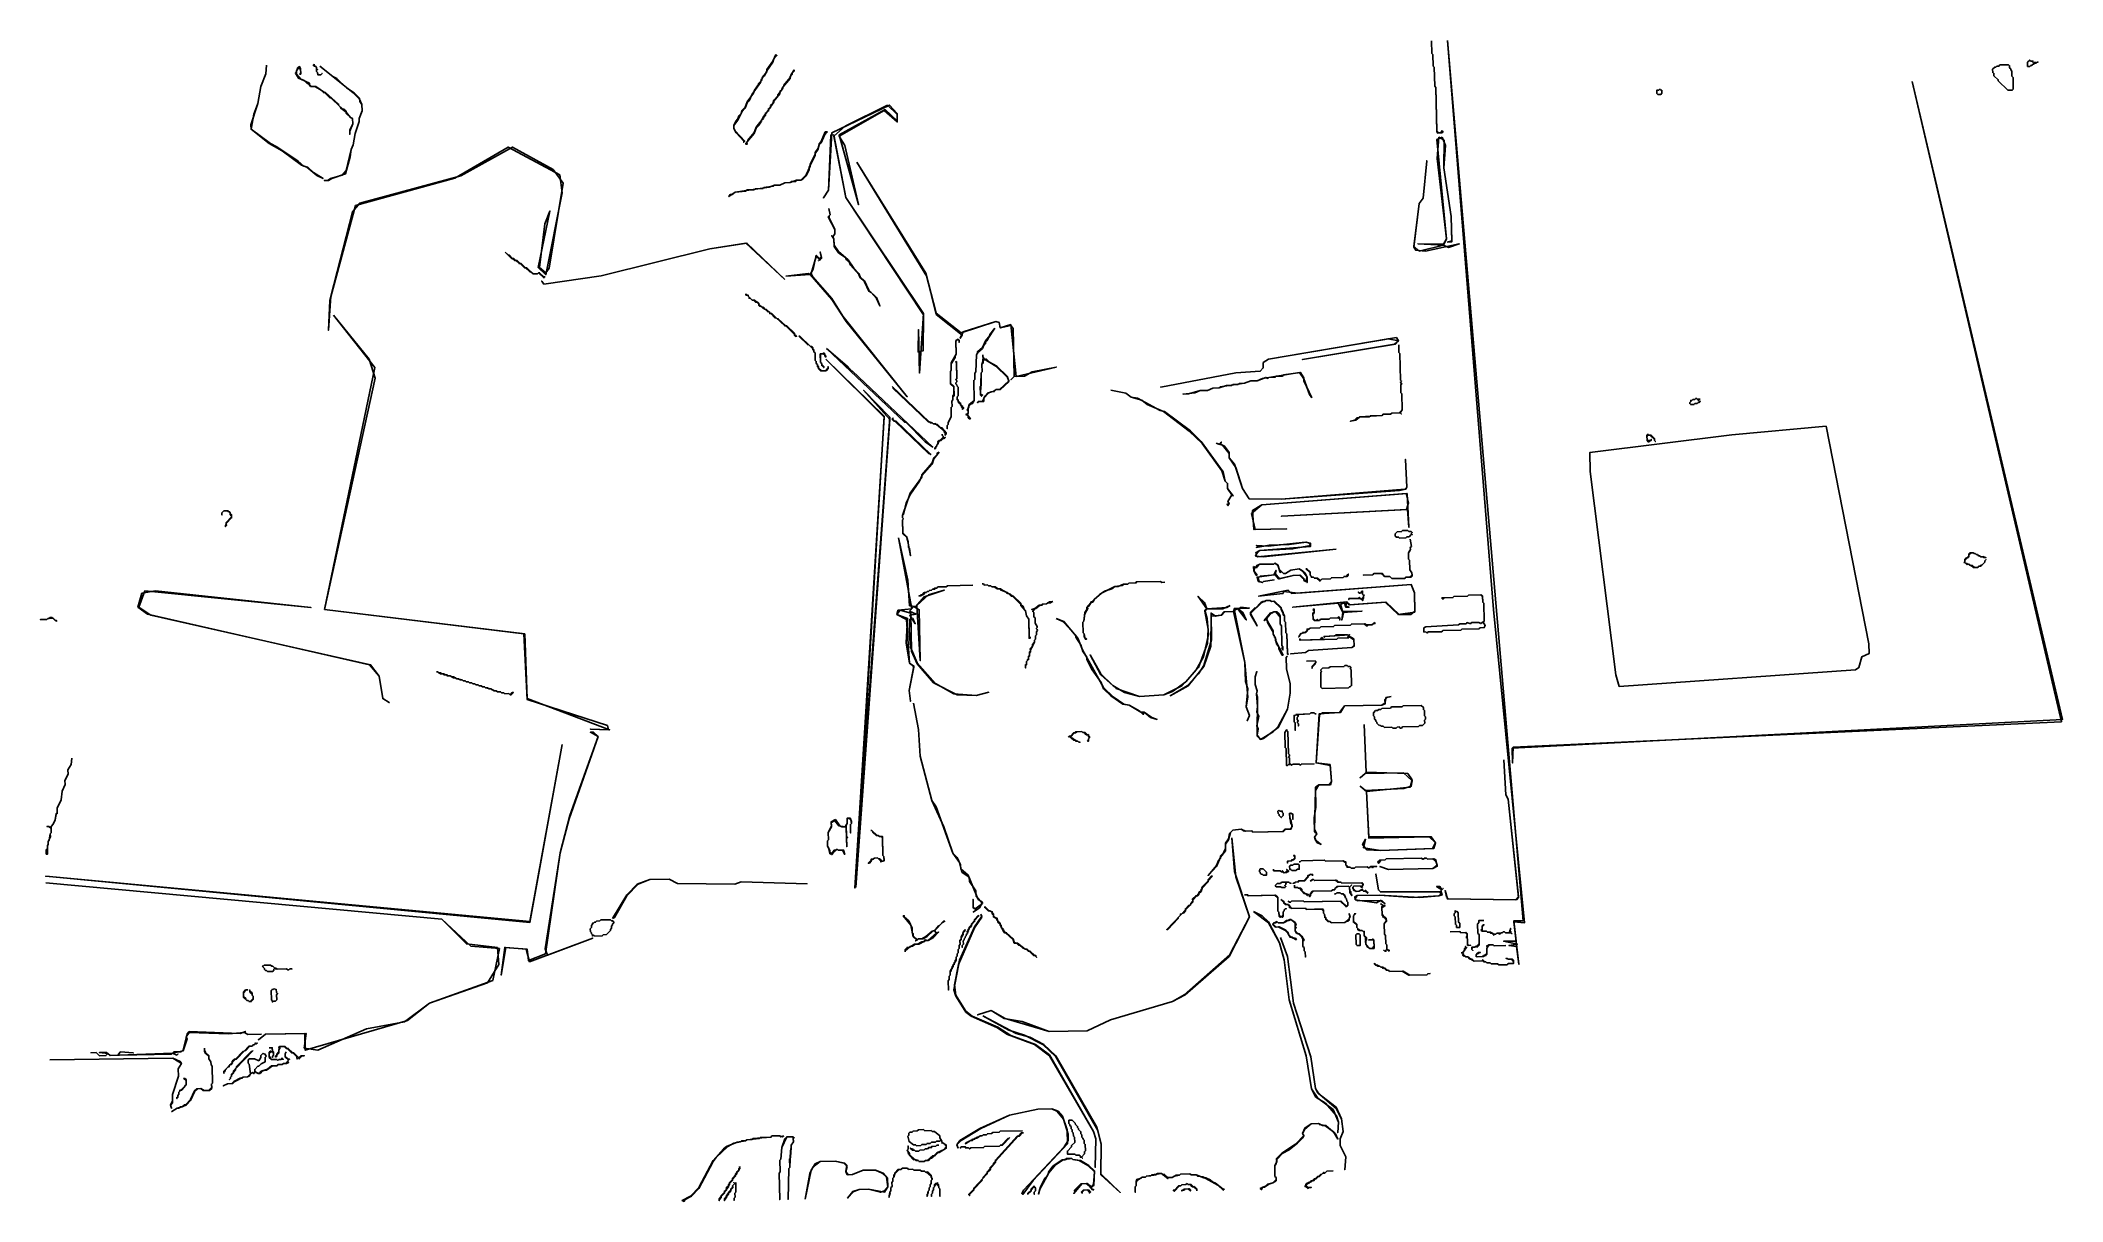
# Model space of a CAD drawing. Header units: inches. Extents: x 0 to 115, y 0 to 66.
import ezdxf

# ---------------------------------------------------------------- set-up
doc = ezdxf.new("R2010")
doc.units = ezdxf.units.IN

msp = doc.modelspace()

# ---------------------------------------------------------------- linework, layer by layer
for points in [[(79.16, 65.68), (79.18, 64.96), (79.24, 64.9), (79.25, 64.23), (79.31, 64.18), (79.34, 63.09), (79.4, 63.03), (79.45, 60.49), (79.51, 60.43), (79.75, 60.44), (79.81, 60.5), (79.75, 60.56), (79.69, 60.44), (79.57, 60.44), (79.45, 60.55), (79.4, 63.03), (79.34, 63.09), (79.31, 64.18), (79.25, 64.23), (79.24, 64.9), (79.18, 64.96)], [(80.07, 65.7), (84.38, 15.59), (83.84, 15.58), (83.98, 14.43), (83.26, 14.42), (84.04, 14.25), (83.56, 14.18), (83.99, 14.13), (84.13, 13.11), (83.84, 15.52), (84.44, 15.47), (82.68, 33.31)], [(41.84, 64.9), (41.67, 64.53), (41.32, 64.04), (41.32, 63.92), (41.08, 63.62), (41.03, 63.43), (40.85, 63.25), (40.85, 63.19), (40.62, 62.88), (40.56, 62.7), (40.21, 62.21), (40.09, 61.9), (39.91, 61.72), (39.86, 61.54), (39.74, 61.41), (39.68, 61.23), (39.57, 61.11), (39.45, 60.86), (39.45, 60.68), (39.58, 60.44), (40.01, 59.97), (40.01, 59.91), (40.07, 59.97), (39.52, 60.56), (39.45, 60.68), (39.45, 60.86), (39.68, 61.17), (39.92, 61.66), (40.09, 61.84), (40.21, 62.15), (40.33, 62.27), (40.5, 62.64), (40.97, 63.31), (41.03, 63.49), (41.2, 63.68), (41.32, 63.98), (41.67, 64.47), (41.73, 64.66), (41.9, 64.84)], [(113.08, 64.22), (113.2, 64.22), (113.26, 64.28), (113.32, 64.28), (113.38, 64.35), (113.44, 64.35), (113.5, 64.41), (113.56, 64.41), (113.62, 64.47), (113.68, 64.47), (113.62, 64.47), (113.56, 64.41), (113.5, 64.47), (113.44, 64.41), (113.38, 64.47), (113.38, 64.53), (113.26, 64.52), (113.2, 64.58), (113.08, 64.46)], [(12.86, 64.29), (12.81, 63.81), (12.52, 63.08), (12.36, 62.11), (11.96, 60.89), (11.97, 60.65), (13.01, 59.83), (13.74, 59.42), (14.85, 58.6), (15.15, 58.48), (15.71, 58.01), (16.07, 57.84), (15.52, 58.19), (15.21, 58.48), (14.97, 58.54), (14.66, 58.83), (13.44, 59.65), (13.07, 59.83), (11.97, 60.65), (12.13, 61.5), (12.36, 62.11), (12.52, 63.08), (12.81, 63.81)], [(14.61, 64.15), (14.56, 63.91), (14.5, 63.84), (14.68, 63.55), (14.99, 63.43), (15.17, 63.25), (15.23, 63.26), (15.36, 63.08), (15.6, 63.08), (15.91, 62.91), (16.09, 62.73), (16.15, 62.73), (16.46, 62.44), (16.52, 62.44), (17.07, 61.91), (17.08, 61.84), (17.38, 61.61), (17.38, 61.55), (17.63, 61.31), (17.75, 61.25), (17.76, 60.95), (17.59, 60.59), (17.59, 60.35), (17.59, 60.53), (17.76, 60.95), (17.75, 61.25), (17.63, 61.31), (17.38, 61.61), (17.38, 61.67), (17.26, 61.79), (17.2, 61.79), (16.95, 62.02), (16.95, 62.08), (16.21, 62.73), (16.15, 62.73), (15.66, 63.08), (15.42, 63.08), (15.3, 63.2), (15.29, 63.26), (14.81, 63.49), (14.56, 63.79), (14.55, 63.97), (14.67, 64.15), (14.79, 64.03), (14.8, 63.85), (14.74, 63.79), (14.8, 63.79), (14.79, 64.09), (14.73, 64.21)], [(15.57, 64.35), (15.51, 64.29), (15.58, 64.23), (15.64, 64.23), (15.7, 64.17), (15.7, 63.93), (15.76, 63.87), (15.77, 63.75), (15.95, 63.75), (16.01, 63.82), (15.95, 63.75), (15.83, 63.75), (15.77, 63.81), (15.76, 63.87), (15.7, 63.93), (15.7, 63.99), (15.76, 64.05), (15.7, 64.11), (15.7, 64.17), (15.57, 64.29)], [(15.88, 64.24), (17.78, 62.71), (18.15, 62.35), (18.28, 62.05), (18.29, 61.69), (18.12, 61.26), (18.12, 61.08), (17.89, 60.41), (17.78, 59.75), (17.67, 59.5), (17.39, 58.29), (17.16, 58.04), (16.5, 57.85), (16.32, 57.72), (16.14, 57.72), (16.38, 57.72), (16.56, 57.85), (17.34, 58.1), (17.62, 59.08), (17.67, 59.5), (17.78, 59.75), (17.89, 60.41), (18.12, 61.08), (18.12, 61.26), (18.29, 61.69), (18.28, 62.05), (18.16, 62.23), (18.15, 62.41), (17.84, 62.71), (17.41, 63), (16.86, 63.53), (16.62, 63.65)], [(42.89, 64.02), (42.71, 63.77), (42.65, 63.59), (42.3, 63.16), (42.3, 63.1), (42.18, 62.97), (42.19, 62.91), (42.07, 62.79), (42.07, 62.73), (41.95, 62.61), (41.95, 62.55), (41.72, 62.3), (41.66, 62.12), (41.54, 61.99), (41.54, 61.93), (41.42, 61.81), (41.42, 61.75), (41.25, 61.57), (41.25, 61.51), (41.13, 61.38), (41.07, 61.2), (40.72, 60.77), (40.61, 60.46), (40.25, 60.03), (40.25, 59.97), (40.14, 59.85), (40.14, 59.79), (40.2, 59.79), (40.19, 59.91), (40.61, 60.4), (40.72, 60.71), (40.9, 60.89), (40.9, 60.95), (41.02, 61.08), (41.01, 61.14), (41.13, 61.26), (41.13, 61.32), (41.25, 61.45), (41.25, 61.51), (41.43, 61.69), (41.42, 61.75), (41.54, 61.87), (41.54, 61.93), (41.72, 62.18), (41.72, 62.24), (42.07, 62.67), (42.07, 62.73), (42.24, 62.98), (42.24, 63.04), (42.66, 63.53), (42.65, 63.65), (42.77, 63.77), (42.77, 63.83), (42.89, 63.96)], [(106.52, 63.36), (115.07, 27.05), (83.75, 25.42), (83.77, 24.58), (83.81, 25.48), (115.01, 26.92)], [(111.21, 64.18), (111.09, 64.06), (111.1, 63.87), (111.16, 63.82), (111.16, 63.69), (111.41, 63.46), (111.41, 63.4), (111.96, 62.87), (112.21, 62.87), (112.26, 62.93), (112.25, 63.6), (112.19, 63.66), (112.18, 63.96), (112.12, 64.02), (112.12, 64.08), (112.06, 64.14), (112.06, 64.26), (111.99, 64.32), (111.51, 64.31), (111.45, 64.24), (111.33, 64.24), (111.27, 64.18)], [(92.27, 62.88), (92.21, 62.87), (92.15, 62.93), (92.09, 62.87), (91.97, 62.87), (91.97, 62.69), (92.03, 62.63), (92.21, 62.63), (92.27, 62.7)], [(48.19, 62.01), (48.74, 61.48), (48.75, 61.12), (48.07, 61.77), (45.44, 60.32), (46.55, 56.36), (45.76, 59.73), (45.44, 60.26), (48.01, 61.71), (48.75, 61.06), (48.74, 61.54), (48.31, 62.02), (45.02, 60.44), (44.84, 57.17), (44.55, 56.74), (44.84, 57.17), (44.96, 60.31), (45.14, 60.32), (45.82, 56.77), (50.25, 50.09), (50.23, 48.04), (49.93, 47.97), (49.96, 49.24), (50.02, 46.77), (50.25, 50.15), (45.82, 56.77), (45.14, 60.26), (45.79, 60.82)], [(44.77, 60.49), (44.65, 60.49), (44.42, 59.94), (44.3, 59.82), (44.25, 59.57), (44.07, 59.33), (44.08, 59.21), (43.79, 58.66), (43.79, 58.54), (43.56, 58.05), (43.26, 57.74), (43.02, 57.74), (42.66, 57.61), (42.36, 57.6), (42.06, 57.47), (41.76, 57.47), (41.7, 57.41), (41.15, 57.33), (41.1, 57.27), (40.67, 57.26), (40.61, 57.2), (40.19, 57.19), (40.13, 57.13), (39.53, 57.06), (39.35, 56.93), (39.23, 56.93), (39.17, 56.81), (39.53, 57.06), (41.46, 57.34), (41.76, 57.47), (42.06, 57.47), (42.36, 57.6), (42.66, 57.61), (42.72, 57.67), (42.96, 57.67), (43.02, 57.74), (43.26, 57.74), (43.38, 57.8), (43.56, 57.99), (43.73, 58.36), (43.73, 58.48), (44.08, 59.15), (44.07, 59.27), (44.25, 59.51), (44.31, 59.76), (44.42, 59.88), (44.6, 60.31)], [(79.76, 60.2), (79.46, 60.07), (80, 54.4), (79.83, 54.1), (78.38, 54.13), (79.83, 54.04), (78.45, 53.71), (78.14, 54), (78.45, 56.42), (78.68, 56.73), (78.88, 58.85), (78.68, 56.73), (78.45, 56.42), (78.14, 53.94), (78.26, 53.76), (78.81, 53.71), (80.73, 54.12), (80.13, 53.92), (79.83, 54.04), (80, 54.4), (79.48, 58.98), (79.58, 60.19), (79.88, 60.02), (79.86, 58.45), (80.28, 55.68), (80.31, 54.29), (80.07, 54.22), (80.31, 54.23), (80.28, 55.68), (79.86, 58.45), (79.95, 59.72)], [(29.54, 58.06), (26.61, 59.63), (23.56, 57.87), (17.92, 56.3), (16.46, 50.9), (16.37, 49.2), (16.51, 51.14), (17.74, 55.94), (18.16, 56.43), (23.92, 58), (26.85, 59.63), (29.17, 58.35), (29.73, 57.58), (28.93, 52.73), (28.75, 52.48), (28.38, 52.78), (28.69, 55.26), (28.98, 55.99), (28.32, 52.78), (28.75, 52.36), (29.68, 57.03)], [(46.44, 58.77), (50.44, 52.27), (50.97, 50.11), (52.45, 48.93), (52.33, 48.75), (52.5, 49.11), (54.36, 49.7), (54.55, 49.64), (54.61, 49.34), (55.21, 49.47), (55.34, 49.3), (55.4, 46.58), (55.22, 46.39), (55.4, 46.58), (56, 46.59), (56.42, 46.84), (57.8, 47.11), (55.52, 46.58), (55.21, 49.53), (54.61, 49.34), (54.55, 49.64), (54.36, 49.7), (52.38, 49.05), (50.97, 50.17), (50.38, 52.45)], [(44.86, 56.14), (44.93, 55.78), (44.81, 55.66), (45.19, 54.94), (45.2, 54.7), (45.08, 54.52), (45.02, 54.58), (45.14, 54.4), (45.15, 53.98), (45.4, 53.62), (45.83, 53.32), (45.83, 53.26), (46.02, 53.09), (46.08, 52.91), (46.57, 52.37), (46.64, 52.19), (46.89, 51.96), (47.14, 51.42), (47.26, 51.36), (47.57, 51.01), (47.76, 50.59), (47.57, 51.07), (47.14, 51.48), (46.88, 52.02), (46.64, 52.25), (46.57, 52.43), (46.27, 52.73), (45.95, 53.21), (45.4, 53.68), (45.15, 54.04), (45.14, 54.4), (45.08, 54.52), (45.2, 54.7), (45.19, 54.94), (44.88, 55.6), (44.87, 55.72), (44.93, 55.78)], [(42.35, 52.1), (40.19, 54.17), (38.09, 53.83), (31.9, 52.31), (28.64, 51.82), (28.52, 52), (28.64, 51.82), (31.9, 52.31), (38.09, 53.83), (40.13, 54.17)], [(26.43, 53.64), (26.8, 53.29), (26.86, 53.29), (26.98, 53.17), (27.04, 53.17), (27.23, 53), (27.29, 53), (27.54, 52.76), (27.6, 52.76), (27.84, 52.53), (27.9, 52.53), (28.03, 52.41), (28.27, 52.41), (28.33, 52.47), (28.64, 52.18), (28.7, 52.24), (28.63, 52.24), (28.39, 52.48), (28.33, 52.47), (28.27, 52.41), (28.03, 52.41), (27.66, 52.76), (27.6, 52.76), (27.35, 53), (27.29, 53), (27.11, 53.17), (27.04, 53.17), (26.92, 53.29), (26.86, 53.29), (26.68, 53.47), (26.62, 53.47)], [(42.41, 52.29), (43.8, 52.38), (45.03, 50.95), (45.85, 49.7), (49.32, 45.42), (45.66, 50), (45.03, 51.01), (43.92, 52.26), (43.85, 52.44), (44.14, 53.41), (44.38, 53.23), (44.26, 53.17), (44.44, 53.3), (44.37, 53.66), (44.44, 53.36), (44.32, 53.29), (44.14, 53.47), (43.97, 52.68), (43.8, 52.38), (43.67, 52.43)], [(40.13, 51.27), (40.14, 51.21), (40.2, 51.21), (40.32, 51.09), (40.32, 51.03), (40.38, 51.04), (40.5, 50.92), (40.56, 50.92), (40.69, 50.8), (40.75, 50.8), (40.87, 50.68), (40.87, 50.62), (40.93, 50.56), (40.99, 50.57), (41.12, 50.45), (41.18, 50.45), (41.36, 50.27), (41.42, 50.27), (41.49, 50.21), (41.49, 50.15), (41.55, 50.15), (41.79, 49.92), (41.85, 49.92), (42.35, 49.45), (42.41, 49.45), (42.9, 48.97), (42.9, 48.91), (42.96, 48.85), (43.02, 48.86), (42.9, 48.97), (42.9, 49.03), (42.47, 49.45), (42.41, 49.45), (41.98, 49.86), (41.92, 49.86), (41.61, 50.16), (41.55, 50.15), (41.3, 50.39), (41.24, 50.39), (41.12, 50.51), (41.06, 50.51), (40.87, 50.68), (40.87, 50.74), (40.81, 50.8), (40.75, 50.8), (40.62, 50.92), (40.5, 50.92), (40.26, 51.15), (40.26, 51.21), (40.2, 51.21)], [(16.66, 50.06), (19.02, 47.08), (16.16, 33.31), (27.49, 31.92), (27.69, 28.18), (32.25, 26.7), (32.32, 26.46), (31.29, 26.5), (32.38, 26.46), (27.69, 28.24), (27.55, 31.92), (16.16, 33.31), (19.03, 46.48), (18.7, 47.56)], [(43.14, 48.86), (43.64, 48.39), (43.7, 48.39), (43.94, 48.15), (43.95, 48.09), (44.01, 48.03), (44.01, 47.97), (44.07, 47.91), (44.08, 47.49), (44.14, 47.43), (44.14, 47.31), (44.21, 47.25), (44.21, 47.13), (44.27, 47.07), (44.27, 47.01), (44.39, 46.89), (44.7, 46.9), (44.81, 47.02), (44.81, 47.14), (44.81, 47.08), (44.64, 46.9), (44.45, 46.89), (44.27, 47.07), (44.27, 47.13), (44.21, 47.19), (44.21, 47.25), (44.14, 47.31), (44.14, 47.43), (44.08, 47.49), (44.07, 47.91), (44.01, 47.97), (44.01, 48.09), (43.94, 48.15), (43.94, 48.21), (43.88, 48.27), (43.82, 48.27), (43.2, 48.86)], [(52.21, 48.69), (52.27, 48.63), (52.27, 48.51), (52.27, 48.63), (52.21, 48.69), (52.09, 48.62), (52.11, 47.84), (51.82, 47.35), (51.82, 46.93), (51.77, 46.86), (51.78, 46.14), (51.97, 45.96), (51.97, 45.54), (51.91, 45.48), (51.92, 45.24), (51.86, 45.17), (51.87, 44.87), (51.81, 44.81), (51.82, 44.27), (51.64, 43.96), (51.65, 43.84), (51.59, 43.78), (51.59, 43.6), (51.59, 43.78), (51.65, 43.84), (51.64, 43.96), (51.82, 44.27), (51.81, 44.81), (51.87, 44.87), (51.86, 45.17), (51.92, 45.24), (51.92, 45.42), (51.98, 45.48), (51.96, 46.02), (51.78, 46.2), (51.77, 46.86), (51.82, 46.93), (51.82, 47.29), (52.05, 47.66), (52.05, 47.78), (52.11, 47.84), (52.09, 48.56)], [(54.31, 49.33), (54.02, 48.97), (54.02, 48.9), (53.78, 48.6), (53.61, 48.23), (53.31, 47.98), (53.31, 47.86), (53.26, 47.8), (53.22, 46.83), (53.16, 46.77), (53.16, 46.41), (53.1, 46.35), (53.13, 45.2), (52.83, 44.95), (52.83, 44.83), (52.72, 44.65), (52.78, 44.59), (52.78, 44.47), (52.66, 44.41), (52.78, 44.35), (52.79, 44.23), (52.85, 44.17), (52.91, 44.17), (52.72, 44.41), (52.78, 44.47), (52.78, 44.77), (52.83, 44.89), (52.95, 45.02), (53.01, 45.02), (53.13, 45.2), (53.1, 46.35), (53.16, 46.41), (53.16, 46.77), (53.22, 46.83), (53.26, 47.8), (53.31, 47.92), (53.61, 48.17), (53.67, 48.35), (53.79, 48.48), (53.78, 48.54), (53.9, 48.66), (53.9, 48.72)], [(77.28, 48.61), (77.05, 48.42), (71.81, 47.53), (77.11, 48.42), (77.28, 48.61), (77.16, 48.79), (69.87, 47.55), (69.58, 47.36), (69.58, 47.06), (69.41, 46.87), (68.02, 46.78), (63.75, 45.97), (68.02, 46.78), (69.41, 46.87), (69.58, 47.06), (69.58, 47.36), (69.87, 47.55), (76.68, 48.72)], [(77.29, 48.37), (77.3, 47.94), (77.36, 47.88), (77.39, 46.37), (77.45, 46.31), (77.39, 46.25), (77.45, 46.19), (77.4, 46.07), (77.41, 45.65), (77.47, 45.59), (77.49, 44.68), (77.31, 44.5), (76.89, 44.49), (76.83, 44.43), (76.4, 44.42), (76.35, 44.36), (75.68, 44.34), (75.62, 44.28), (75.08, 44.27), (75.02, 44.21), (74.9, 44.21), (74.78, 44.08), (74.54, 44.02), (74.84, 44.09), (75.08, 44.27), (76.35, 44.36), (76.4, 44.42), (76.83, 44.43), (76.89, 44.49), (77.37, 44.5), (77.43, 44.44), (77.37, 44.5), (77.49, 44.68), (77.47, 45.59), (77.41, 45.65), (77.4, 46.07), (77.46, 46.13), (77.39, 46.25), (77.45, 46.31), (77.39, 46.37), (77.36, 47.88), (77.3, 47.94)], [(44.55, 47.92), (44.49, 47.86), (44.37, 47.86), (44.38, 47.37), (44.45, 47.31), (44.45, 47.19), (44.57, 47.08), (44.57, 47.14), (44.45, 47.25), (44.45, 47.31), (44.38, 47.37), (44.38, 47.8), (44.43, 47.86), (44.55, 47.86), (44.62, 47.8), (44.62, 47.74), (44.68, 47.68), (44.68, 47.74), (44.62, 47.8), (44.62, 47.86)], [(44.68, 47.56), (48.01, 44.25), (46.34, 17.45), (48.32, 44.25), (46.83, 45.79), (48.32, 44.13), (46.4, 17.51), (48.01, 44.31)], [(44.73, 48.17), (49.17, 43.97), (49.23, 43.97), (50.34, 42.85), (50.77, 42.55), (46.21, 46.87), (46.15, 46.87), (45.9, 47.16)], [(52.06, 47.41), (52.12, 47.35), (52.14, 46.45), (52.08, 46.39), (52.14, 46.33), (52.14, 46.27), (52.08, 46.21), (52.08, 46.15), (52.14, 46.09), (52.15, 46.03), (52.21, 45.97), (52.22, 45.48), (52.16, 45.42), (52.16, 45.24), (52.22, 45.18), (52.22, 45.12), (52.35, 45), (52.35, 44.94), (52.41, 44.88), (52.41, 44.82), (52.47, 44.76), (52.47, 44.7), (52.53, 44.77), (52.47, 44.82), (52.47, 44.89), (52.35, 45), (52.35, 45.06), (52.22, 45.18), (52.22, 45.24), (52.16, 45.3), (52.16, 45.42), (52.22, 45.48), (52.21, 45.97), (52.15, 46.03), (52.14, 46.09), (52.08, 46.15), (52.08, 46.21), (52.14, 46.27), (52.14, 46.33), (52.08, 46.39), (52.14, 46.45), (52.12, 47.42)], [(53.62, 47.81), (53.62, 47.69), (53.68, 47.63), (53.62, 47.57), (53.63, 47.33), (53.57, 47.26), (53.58, 46.84), (53.52, 46.78), (53.48, 45.51), (53.55, 45.45), (53.61, 45.51), (53.48, 45.57), (53.47, 45.99), (53.53, 46.06), (53.52, 46.78), (53.58, 46.84), (53.57, 47.26), (53.68, 47.57), (54.36, 47.16), (55.03, 46.51), (55.1, 46.33), (54.57, 45.84), (54.38, 45.83), (54.21, 45.71), (53.91, 45.64), (53.73, 45.46), (53.61, 45.15), (53.37, 45.15), (53.31, 45.08), (53.37, 45.15), (53.67, 45.15), (53.67, 45.33), (53.97, 45.64), (54.09, 45.7), (54.27, 45.71), (54.38, 45.83), (54.63, 45.84), (55.1, 46.27), (55.03, 46.57), (54.42, 47.16), (53.99, 47.39), (53.8, 47.57), (53.75, 47.51), (53.62, 47.69)], [(72.34, 45.36), (71.89, 46.32), (71.89, 46.5), (71.7, 46.8), (70.74, 46.66), (70.68, 46.6), (70.32, 46.59), (70.26, 46.53), (69.9, 46.52), (69.84, 46.46), (69.72, 46.52), (69.24, 46.32), (68.87, 46.32), (68.51, 46.19), (68.21, 46.18), (68.15, 46.12), (67.85, 46.11), (67.79, 46.05), (67.49, 46.05), (67.07, 45.92), (66.71, 45.91), (66.41, 45.78), (65.99, 45.77), (65.69, 45.65), (65.02, 45.57), (65.32, 45.58), (65.99, 45.77), (66.41, 45.78), (66.71, 45.91), (67.07, 45.92), (67.13, 45.98), (68.51, 46.19), (68.87, 46.32), (69.24, 46.32), (69.54, 46.45), (71.64, 46.8), (71.89, 46.44), (72.21, 45.54)], [(48.46, 46.01), (48.52, 45.95), (48.52, 45.89), (50.5, 44), (50.56, 44), (50.62, 43.94), (50.74, 43.94), (50.8, 43.88), (50.98, 43.83), (51.41, 43.47), (51.41, 43.41), (51.48, 43.35), (51.48, 43.23), (51.54, 43.29), (51.54, 43.36), (51.29, 43.65), (51.23, 43.65), (51.04, 43.83), (50.98, 43.83), (50.92, 43.89), (50.8, 43.88), (50.74, 43.94), (50.56, 44)], [(60.91, 45.79), (61.76, 45.62), (62.07, 45.39), (62.67, 45.22), (62.98, 44.98), (63.9, 44.58), (65.37, 43.46), (66.11, 42.75), (67.23, 41.21), (67.42, 40.61), (67.55, 40.49), (67.55, 40.19), (67.8, 39.83), (67.57, 39.46), (67.63, 39.34), (67.51, 39.28), (67.57, 39.22), (67.63, 39.34), (67.57, 39.46), (67.8, 39.83), (67.86, 39.77), (67.55, 40.19), (67.55, 40.49), (67.42, 40.61), (67.29, 41.15), (66.05, 42.87), (65.43, 43.47), (63.96, 44.58), (63.71, 44.64), (62.43, 45.34), (62.07, 45.39), (61.76, 45.62)], [(94.45, 45.28), (94.27, 45.28), (94.21, 45.34), (94.15, 45.27), (94.03, 45.27), (93.97, 45.21), (93.91, 45.21), (93.91, 45.15), (93.85, 45.09), (93.85, 45.03), (93.91, 44.97), (94.09, 44.97), (94.15, 45.03), (94.27, 45.04), (94.33, 45.1), (94.39, 45.1), (94.45, 45.16), (94.39, 45.16), (94.33, 45.22), (94.39, 45.28)], [(48.44, 44.14), (48.56, 44.02), (48.62, 44.02), (50.53, 42.19), (50.59, 42.19), (50.66, 42.13), (48.68, 44.02), (48.62, 44.02), (48.5, 44.14), (48.5, 44.2)], [(101.61, 43.74), (96.24, 43.26), (88.17, 42.25), (88.19, 41.16), (89.64, 29.59), (89.84, 28.93), (103.29, 29.88), (103.47, 30), (103.64, 30.61), (104.06, 30.8), (104.05, 31.35)], [(51.3, 43.29), (51.3, 43.23), (51.36, 43.17), (51.36, 43.11), (51.18, 42.93), (51.12, 42.92), (51.06, 42.86), (51.07, 42.74), (51.01, 42.68), (51.01, 42.62), (50.89, 42.5), (50.89, 42.44), (50.95, 42.5), (50.95, 42.56), (51.01, 42.62), (51.01, 42.68), (51.07, 42.74), (51.06, 42.8), (51.18, 42.93), (51.24, 42.93), (51.36, 43.05), (51.42, 43.05), (51.48, 43.11), (51.42, 43.05), (51.36, 43.11), (51.36, 43.17), (51.3, 43.23)], [(66.89, 42.77), (67.26, 42.66), (67.63, 42.18), (67.64, 41.94), (68.01, 41.4), (68.4, 40.2), (68.77, 39.61), (70.59, 39.59), (77.34, 40.09), (77.7, 40.16), (77.76, 40.28), (77.67, 41.85), (77.76, 40.28), (77.64, 40.16), (70.59, 39.59), (68.77, 39.61), (68.4, 40.2), (67.95, 41.58), (67.64, 41.94), (67.63, 42.24), (67.38, 42.6), (67.14, 42.72), (67.19, 42.84), (67.08, 42.71)], [(91.41, 43.22), (91.42, 42.92), (91.48, 42.86), (91.54, 42.86), (91.6, 42.93), (91.66, 42.93), (91.66, 42.99), (91.6, 42.93), (91.48, 42.92), (91.42, 42.98), (91.41, 43.16), (91.47, 43.23), (91.59, 43.23), (91.84, 42.99), (91.84, 42.93), (91.9, 42.87), (91.84, 42.93), (91.84, 43.05), (91.65, 43.23), (91.53, 43.23), (91.47, 43.29)], [(51.14, 42.26), (51.02, 42.2), (51.02, 42.14), (50.84, 41.95), (50.73, 41.65), (50.14, 40.97), (50.14, 40.85), (49.49, 39.93), (49.04, 38.65), (49.04, 38.53), (49.1, 38.47), (49.04, 38.41), (49.06, 37.62), (49.31, 37.39), (49.51, 36.37), (49.44, 36.79), (49.38, 36.85), (49.37, 37.21), (49.31, 37.27), (49.3, 37.45), (49.06, 37.68), (49.04, 38.41), (49.1, 38.47), (49.04, 38.53), (49.04, 38.65), (49.1, 38.71), (49.26, 39.38), (49.5, 39.87), (50.02, 40.61), (50.14, 40.91), (50.73, 41.59), (50.84, 41.89)], [(77.77, 39.92), (69.5, 39.26), (68.97, 38.95), (69.05, 37.86), (70.92, 37.9), (69.11, 37.86), (68.91, 38.77), (69.5, 39.26), (77.71, 39.92), (77.84, 39.38), (77.73, 39.01), (70.61, 38.62), (77.79, 39.01), (77.87, 37.99)], [(10.67, 38.93), (10.43, 38.93), (10.31, 38.81), (10.31, 38.69), (10.31, 38.81), (10.43, 38.93), (10.61, 38.93), (10.67, 38.87), (10.73, 38.88), (10.79, 38.82), (10.79, 38.7), (10.86, 38.64), (10.86, 38.58), (10.56, 38.27), (10.56, 38.15), (10.51, 38.09), (10.51, 38.03), (10.57, 38.09), (10.56, 38.21), (10.86, 38.52), (10.86, 38.7), (10.79, 38.76), (10.79, 38.82)], [(48.82, 37.38), (49.57, 33.35), (48.79, 33.27), (48.73, 33.03), (49.28, 32.74), (49.45, 30.26), (49.7, 30.03), (49.43, 28.69), (49.5, 28.09), (49.43, 28.69), (49.7, 30.09), (49.45, 30.26), (49.25, 31.41), (49.34, 32.8), (48.73, 33.03), (48.91, 33.27), (49.52, 33.1), (49.56, 30.93), (49.88, 30.21), (50.81, 29.14), (52.15, 28.45), (53.24, 28.41), (53.96, 28.6), (53.24, 28.41), (51.97, 28.5), (50.93, 29.09), (49.88, 30.27), (49.5, 31.17), (49.42, 32.13), (49.46, 32.74), (49.64, 32.8), (49.77, 32.5), (49.46, 32.98), (49.82, 33.05), (49.45, 33.22), (49.69, 33.47), (50, 33.29), (50.06, 30.4), (49.87, 33.53), (50.52, 34.15), (51.42, 34.41), (50.28, 34.03), (49.81, 33.47), (49.45, 33.52), (49.36, 34.97)], [(73.73, 36.75), (69.26, 36.3), (69.14, 36.41), (69.38, 36.66), (72.27, 36.9), (72.27, 37.08), (71.97, 37.14), (69.86, 36.91), (69.19, 36.96), (69.25, 36.9), (69.19, 36.84), (69.91, 36.97), (71.06, 37), (72.03, 37.14), (72.21, 37.08), (72.27, 36.96), (71.25, 36.76), (69.38, 36.66), (69.14, 36.53), (69.2, 36.48), (69.14, 36.35), (69.57, 36.3)], [(77.94, 37.32), (78.01, 36.9), (77.95, 36.84), (77.96, 36.72), (77.84, 36.54), (77.85, 36.17), (77.91, 36.11), (77.92, 35.57), (78.04, 35.39), (78.05, 35.27), (77.93, 35.15), (77.69, 35.14), (77.63, 35.08), (76.9, 35.07), (76.78, 35.18), (76.48, 35.18), (76.35, 35.36), (75.87, 35.35), (75.81, 35.29), (75.27, 35.27), (75.81, 35.29), (75.87, 35.35), (76.29, 35.36), (76.48, 35.18), (76.78, 35.18), (76.9, 35.07), (77.63, 35.08), (77.69, 35.14), (77.99, 35.15), (78.05, 35.21), (78.04, 35.39), (77.92, 35.57), (77.91, 36.11), (77.85, 36.17), (77.84, 36.54), (77.9, 36.6), (77.9, 36.66), (77.96, 36.72), (77.95, 36.84), (78.01, 36.9)], [(77.09, 37.61), (77.09, 37.49), (77.16, 37.43), (77.28, 37.43), (77.34, 37.37), (77.7, 37.38), (77.76, 37.44), (77.88, 37.44), (78, 37.57), (78.06, 37.57), (78, 37.63), (78.06, 37.69), (77.99, 37.75), (77.87, 37.74), (77.81, 37.8), (77.51, 37.8), (77.45, 37.74), (77.21, 37.73)], [(69.03, 35.75), (69.04, 35.51), (69.17, 35.27), (69.23, 35.27), (69.04, 35.51), (69.1, 35.69), (69.22, 35.69), (69.39, 35.88), (70.18, 35.89), (70.24, 35.95), (70.42, 35.78), (70.55, 35.42), (70.61, 35.48), (70.73, 35.36), (70.85, 35.36), (71.15, 35.55), (71.63, 35.62), (71.82, 35.5), (72.07, 35.15), (72.01, 34.9), (71.89, 34.96), (71.89, 35.08), (71.7, 35.26), (71.28, 35.25), (70.5, 35.05), (70.25, 35.35), (70.31, 35.53), (70.19, 35.29), (69.23, 35.15), (69.29, 34.91), (69.54, 34.85), (69.6, 34.91), (70.2, 34.99), (69.6, 34.91), (69.54, 34.85), (69.35, 34.91), (69.29, 35.09), (69.41, 35.21), (70.25, 35.29), (70.44, 35.05), (71.28, 35.25), (71.64, 35.26), (72.07, 34.84), (72.07, 35.15), (71.94, 35.39), (71.63, 35.62), (71.15, 35.55), (70.85, 35.36), (70.73, 35.36), (70.49, 35.6), (70.42, 35.84), (70.24, 35.95), (70.18, 35.89), (69.39, 35.88), (69.21, 35.81), (69.16, 35.69)], [(109.45, 35.99), (109.51, 35.99), (109.63, 35.87), (109.75, 35.88), (109.81, 35.82), (109.87, 35.82), (110, 35.7), (110.24, 35.7), (110.3, 35.77), (110.42, 35.77), (110.65, 36.01), (110.65, 36.08), (110.71, 36.14), (110.65, 36.08), (110.65, 36.01), (110.48, 35.83), (110.42, 35.83), (110.36, 35.77), (110.3, 35.77), (110.24, 35.7), (110.06, 35.7), (109.93, 35.82), (109.81, 35.82), (109.75, 35.88), (109.69, 35.87), (109.63, 35.93), (109.57, 35.93), (109.51, 35.99), (109.5, 36.11), (109.62, 36.24), (109.68, 36.24), (109.74, 36.3), (109.74, 36.42), (109.86, 36.54), (109.98, 36.54), (110.04, 36.49), (110.1, 36.49), (110.16, 36.43), (110.22, 36.43), (110.28, 36.37), (110.34, 36.37), (110.41, 36.31), (110.53, 36.31), (110.59, 36.26), (110.71, 36.26), (110.65, 36.26), (110.59, 36.32), (110.41, 36.31), (110.34, 36.37), (110.28, 36.37), (110.22, 36.43), (110.16, 36.43), (110.1, 36.49), (110.04, 36.49), (109.98, 36.54), (109.8, 36.54), (109.74, 36.48), (109.74, 36.36), (109.62, 36.24), (109.56, 36.23), (109.5, 36.17), (109.5, 36.05)], [(53.05, 34.69), (51.6, 34.66), (51.54, 34.6), (51.06, 34.59), (51, 34.52), (50.88, 34.52), (50.82, 34.46), (50.76, 34.46), (50.7, 34.4), (50.58, 34.39), (50.52, 34.33), (50.46, 34.33), (50.4, 34.27), (50.28, 34.27), (50.16, 34.14), (50.1, 34.14), (50.04, 34.08), (49.98, 34.08), (50.1, 34.08), (50.16, 34.14), (50.22, 34.14), (50.34, 34.27), (50.4, 34.27), (50.46, 34.33), (50.52, 34.33), (50.58, 34.39), (50.7, 34.4), (50.76, 34.46), (50.88, 34.46), (50.94, 34.52), (51, 34.52), (51.06, 34.59), (51.54, 34.6), (51.6, 34.66)], [(53.59, 34.76), (53.65, 34.76), (53.71, 34.7), (53.89, 34.71), (53.95, 34.65), (54.07, 34.65), (54.14, 34.59), (54.26, 34.59), (54.44, 34.48), (54.56, 34.48), (54.62, 34.42), (55.05, 34.25), (55.23, 34.07), (55.3, 34.07), (55.79, 33.6), (55.79, 33.54), (56.04, 33.24), (56.1, 32.94), (56.23, 32.76), (56.25, 31.67), (56.31, 31.67), (56.31, 31.74), (56.25, 31.79), (56.23, 32.76), (56.1, 32.94), (56.04, 33.24), (55.98, 33.3), (55.91, 33.48), (55.79, 33.6), (55.79, 33.66), (55.36, 34.07), (55.3, 34.07), (55.17, 34.19), (54.99, 34.24), (54.87, 34.36), (54.81, 34.36), (54.62, 34.48), (54.5, 34.48), (54.32, 34.59), (54.14, 34.59), (54.07, 34.65), (53.95, 34.65), (53.89, 34.71), (53.71, 34.7), (53.65, 34.76)], [(63.98, 34.86), (63.8, 34.85), (63.74, 34.91), (62.35, 34.88), (62.29, 34.82), (61.93, 34.81), (61.87, 34.75), (61.62, 34.75), (61.57, 34.68), (61.14, 34.62), (60.97, 34.49), (60.55, 34.36), (60.25, 34.17), (59.83, 33.74), (59.77, 33.74), (59.77, 33.68), (59.54, 33.43), (59.54, 33.31), (59.42, 33.13), (59.37, 32.65), (59.31, 32.58), (59.33, 31.98), (59.39, 31.92), (59.45, 31.62), (59.52, 31.62), (59.39, 31.74), (59.39, 31.92), (59.33, 31.98), (59.31, 32.58), (59.37, 32.65), (59.42, 33.07), (59.6, 33.37), (59.54, 33.43), (59.66, 33.5), (59.77, 33.68), (59.89, 33.74), (59.95, 33.87), (60.37, 34.24), (61.14, 34.62), (61.33, 34.62), (61.62, 34.75), (61.87, 34.75), (61.93, 34.81), (62.35, 34.82), (62.41, 34.88), (63.74, 34.91), (63.8, 34.85)], [(78.21, 33.16), (78.19, 34.25), (78, 34.73), (71.18, 34.22), (71, 34.4), (69.31, 34.06), (70.7, 34.21), (70.76, 34.33), (71.54, 34.23), (78, 34.73), (78.19, 34.25), (78.21, 33.22), (77.97, 33.03), (77.31, 33.02), (76.57, 33.73), (74.52, 33.57), (74.33, 33.74), (71.26, 33.44), (73.85, 33.67), (74.1, 33.13), (74.05, 32.71), (74.16, 33.2), (75.19, 33.22), (74.1, 33.13), (73.97, 33.62), (74.21, 33.68), (74.28, 33.44), (74.46, 33.44), (74.28, 33.5), (74.33, 33.74), (74.46, 33.57), (76.51, 33.73), (77.25, 33.02)], [(72, 35.63), (72.24, 35.39), (72.25, 35.27), (72.31, 35.21), (72.31, 35.15), (72.43, 35.15), (72.49, 35.09), (72.61, 35.1), (72.8, 34.92), (72.92, 35.04), (73.4, 35.05), (73.46, 35.12), (74.12, 35.13), (74.18, 35.19), (74.36, 35.19), (74.42, 35.26), (74.42, 35.32), (74.3, 35.19), (74.18, 35.19), (74.12, 35.13), (73.46, 35.12), (73.4, 35.05), (72.92, 35.04), (72.86, 34.98), (72.8, 34.98), (72.67, 35.1), (72.49, 35.09), (72.43, 35.15), (72.37, 35.15), (72.25, 35.27), (72.24, 35.45), (72.06, 35.63)], [(5.75, 34.24), (5.53, 33.45), (6.08, 33.04), (18.71, 30.16), (19.26, 29.51), (19.47, 28.24), (19.84, 28.01), (19.47, 28.24), (19.26, 29.51), (18.77, 30.16), (6.26, 32.98), (5.59, 33.45), (5.93, 34.37), (15.38, 33.42), (6.54, 34.38)], [(57.6, 33.76), (57.42, 33.75), (57.24, 33.63), (57, 33.62), (56.94, 33.56), (56.82, 33.56), (56.58, 33.37), (56.4, 33.31), (56.46, 33.31), (56.52, 33.25), (56.46, 33.19), (56.52, 33.13), (56.53, 32.89), (56.59, 32.83), (56.6, 32.53), (56.72, 32.35), (56.72, 32.29), (56.66, 32.23), (56.72, 32.17), (56.73, 32.11), (56.67, 32.04), (56.67, 31.86), (56.61, 31.8), (56.62, 31.62), (56.56, 31.56), (56.56, 31.44), (56.44, 31.31), (56.44, 31.19), (56.32, 31.07), (56.33, 30.95), (56.27, 30.89), (56.27, 30.71), (56.21, 30.65), (56.22, 30.52), (56.16, 30.46), (56.16, 30.4), (56.1, 30.34), (56.1, 30.22), (56.04, 30.16), (56.05, 29.98), (56.04, 30.1), (56.1, 30.16), (56.1, 30.34), (56.22, 30.46), (56.21, 30.59), (56.27, 30.65), (56.27, 30.83), (56.33, 30.89), (56.33, 31.01), (56.56, 31.44), (56.56, 31.56), (56.62, 31.62), (56.61, 31.8), (56.67, 31.86), (56.67, 32.04), (56.73, 32.11), (56.72, 32.17), (56.66, 32.23), (56.72, 32.29), (56.72, 32.35), (56.6, 32.53), (56.59, 32.83), (56.53, 32.89), (56.52, 33.13), (56.46, 33.19), (56.58, 33.37), (56.64, 33.37), (56.88, 33.56), (57, 33.56), (57.06, 33.62), (57.24, 33.63), (57.3, 33.69), (57.48, 33.69), (57.54, 33.75)], [(67.69, 33.54), (67.51, 33.42), (66.37, 33.34), (66.24, 33.7), (65.87, 34.05), (66.37, 33.34), (66.25, 33.27), (66.38, 32.79), (66.46, 31.89), (66.18, 30.61), (65.77, 29.88), (65.18, 29.2), (64.41, 28.64), (63.93, 28.45), (62.54, 28.36), (61.69, 28.59), (61.02, 28.99), (60.34, 29.64), (59.72, 30.72), (60.34, 29.58), (61.21, 28.82), (62.54, 28.36), (63.93, 28.45), (64.95, 28.96), (65.89, 30), (66.41, 31.4), (66.45, 32.19), (66.25, 33.21), (66.37, 33.34), (67.27, 33.35)], [(68.3, 33.44), (68.78, 33.39), (67.94, 33.37), (67.88, 33.19), (67.34, 33.17), (67.16, 32.99), (66.86, 32.92), (66.61, 33.1), (66.64, 31.59), (66.19, 30.13), (65.9, 29.64), (65.25, 28.96), (64.29, 28.4), (65.31, 28.96), (66.19, 30.07), (66.59, 31.23), (66.62, 32.92), (67.22, 32.99), (67.4, 33.18), (67.88, 33.19), (68.54, 30.3), (68.57, 29.21), (68.7, 28.79), (68.6, 27.76), (68.79, 27.28), (68.67, 26.98), (68.79, 27.28), (68.6, 27.76), (68.71, 28.31), (68.54, 30.3), (67.94, 33.25), (68.12, 33.37), (68.61, 32.72), (68.42, 33.14), (68.18, 33.31)], [(69.56, 33.76), (69.44, 33.7), (69.14, 33.39), (69.08, 33.39), (68.85, 33.15), (68.85, 33.02), (69.23, 32.37), (68.85, 33.09), (69.5, 33.7), (69.74, 33.83), (69.98, 33.83), (70.04, 33.77), (70.16, 33.78), (70.59, 33.36), (70.72, 33.12), (70.72, 33), (70.78, 32.94), (70.79, 32.64), (70.85, 32.58), (70.87, 31.98), (70.93, 31.92), (70.95, 30.77), (71.01, 30.77), (70.95, 30.83), (70.93, 31.92), (70.87, 31.98), (70.85, 32.58), (70.79, 32.64), (70.78, 32.94), (70.6, 33.3), (70.59, 33.42), (70.22, 33.78), (70.04, 33.77), (69.98, 33.83), (69.74, 33.83), (69.68, 33.77)], [(75.35, 34.13), (75.29, 34.13), (75.23, 34.19), (75.23, 34.37), (75.11, 34.24), (75.05, 34.24), (74.99, 34.3), (75.05, 34.24), (75.11, 34.24), (75.17, 34.31), (75.23, 34.25), (75.23, 34.19), (75.29, 34.13), (75.29, 34.01), (75.18, 33.88), (75.05, 34), (74.99, 33.94), (74.45, 33.93), (74.45, 33.87), (74.51, 33.93), (75.11, 33.94), (75.24, 33.82), (75.24, 33.88), (75.29, 33.95), (75.29, 34.07)], [(82.06, 34.09), (82, 34.15), (81.27, 34.13), (81.21, 34.07), (80.43, 34.05), (80.37, 33.99), (79.76, 33.98), (79.77, 33.92), (79.83, 33.92), (79.89, 33.98), (80.37, 33.99), (80.43, 34.05), (81.21, 34.07), (81.27, 34.13), (81.94, 34.14), (82.06, 34.03), (82.07, 33.72), (82.13, 33.67), (82.15, 32.64), (81.97, 32.51), (81.85, 32.57), (81.43, 32.56), (81.37, 32.5), (81.18, 32.56), (81.12, 32.5), (80.76, 32.49), (80.7, 32.43), (78.83, 32.33), (78.71, 32.26), (78.72, 32.02), (78.84, 32.03), (78.9, 31.97), (78.96, 32.03), (79.74, 32.04), (79.8, 32.11), (80.83, 32.13), (80.89, 32.19), (81.86, 32.21), (81.91, 32.27), (82.16, 32.28), (82.21, 32.4), (82.09, 32.58), (82.15, 32.64), (82.13, 33.67), (82.07, 33.72)], [(0.89, 32.63), (0.89, 32.69), (0.83, 32.69), (0.65, 32.86), (0.53, 32.86), (0.47, 32.8), (0.41, 32.8), (0.35, 32.74), (-0.02, 32.73), (0.35, 32.74), (0.41, 32.8), (0.71, 32.81)], [(57.8, 32.79), (58.17, 32.62), (58.91, 31.85), (58.91, 31.73), (59.22, 31.25), (59.29, 30.95), (59.54, 30.59), (59.54, 30.47), (59.85, 29.88), (60.35, 29.16), (60.48, 28.8), (60.91, 28.39), (61.59, 27.92), (61.95, 27.87), (62.56, 27.52), (62.75, 27.34), (62.8, 27.46), (63.17, 27.17), (63.54, 27.05), (63.23, 27.17), (62.8, 27.46), (62.62, 27.46), (61.95, 27.87), (61.65, 27.92), (61.03, 28.33), (60.48, 28.86), (59.29, 31.01), (59.03, 31.67), (58.23, 32.62)], [(70.18, 33.17), (70.3, 33.18), (70.54, 32.88), (70.55, 32.46), (70.61, 32.4), (70.64, 31.25), (70.7, 31.19), (70.64, 31.13), (70.7, 31.01), (70.7, 31.19), (70.64, 31.25), (70.61, 32.4), (70.55, 32.46), (70.54, 32.94), (70.48, 33.06), (70.36, 33.18), (70.18, 33.17), (70.12, 33.11), (70, 33.11), (69.64, 32.68), (69.7, 32.74), (69.82, 32.68), (69.83, 32.56), (70.14, 32.02), (70.14, 31.9), (70.2, 31.84), (70.21, 31.72), (70.27, 31.67), (70.33, 31.36), (70.46, 31.19), (70.46, 31.06), (70.65, 30.71), (70.71, 30.71), (70.27, 31.54), (70.27, 31.67), (70.14, 31.9), (70.14, 32.09), (69.76, 32.74), (69.82, 32.86), (70.06, 33.11)], [(75.93, 32.57), (75.75, 32.44), (75.45, 32.44), (75.39, 32.5), (74.6, 32.48), (74.54, 32.42), (73.64, 32.4), (73.58, 32.34), (72.85, 32.32), (72.79, 32.26), (72.25, 32.25), (72.19, 32.19), (72.07, 32.19), (72.07, 32.13), (71.95, 32), (71.83, 32), (71.77, 31.94), (71.71, 31.94), (71.6, 31.75), (71.71, 31.94), (72.01, 32), (72.07, 32.07), (72.07, 32.13), (72.25, 32.25), (72.79, 32.26), (72.85, 32.32), (73.58, 32.34), (73.64, 32.4), (74.54, 32.42), (74.6, 32.48), (75.33, 32.5), (75.45, 32.38), (75.51, 32.38), (75.57, 32.44), (75.81, 32.45), (75.87, 32.51), (75.93, 32.51)], [(72.41, 33.28), (72.47, 33.22), (72.47, 33.16), (72.41, 33.1), (72.42, 32.74), (72.48, 32.68), (72.78, 32.68), (72.84, 32.75), (73.33, 32.76), (73.39, 32.82), (73.87, 32.83), (73.93, 32.77), (73.93, 32.71), (73.93, 32.83), (73.87, 32.89), (73.81, 32.83), (73.39, 32.82), (73.33, 32.76), (72.84, 32.75), (72.78, 32.68), (72.72, 32.68), (72.66, 32.74), (72.6, 32.68), (72.54, 32.68), (72.42, 32.8), (72.41, 33.04), (72.47, 33.1), (72.47, 33.34)], [(74.74, 31.64), (74.43, 31.81), (74.49, 31.87), (73.04, 31.78), (73.05, 31.72), (73.1, 31.78), (73.65, 31.8), (73.71, 31.86), (74.37, 31.87), (74.43, 31.81), (74.38, 31.69), (73.83, 31.68), (73.77, 31.62), (72.99, 31.6), (72.92, 31.72), (72.81, 31.6), (71.72, 31.57), (71.66, 31.63), (71.66, 31.57), (73.77, 31.62), (73.83, 31.68), (74.44, 31.69), (74.49, 31.75), (74.74, 31.58), (74.75, 31.28), (74.63, 31.15), (72.15, 30.98), (71.98, 30.86), (71.13, 30.78), (71.98, 30.86), (72.15, 30.98), (74.63, 31.15), (74.75, 31.22)], [(70.95, 30.65), (70.89, 30.59), (70.91, 29.93), (71.11, 29.08), (71.12, 28.54), (70.96, 27.63), (70.43, 26.65), (70.14, 26.35), (69.42, 25.91), (69.24, 26.15), (69.29, 26.51), (69.22, 26.69), (69.33, 27.24), (69.21, 27.47), (69.26, 27.78), (69.19, 28.5), (69.24, 28.68), (69.11, 29.04), (69.11, 29.47), (69.22, 29.77), (69.11, 29.47), (69.11, 29.04), (69.24, 28.68), (69.19, 28.5), (69.25, 28.32), (69.24, 26.09), (69.42, 25.91), (69.6, 25.97), (70.43, 26.59), (70.96, 27.63), (71.12, 28.54), (71.11, 29.08), (70.91, 29.93), (70.89, 30.59)], [(72.05, 30.37), (72.53, 30.38), (72.59, 30.32), (72.36, 30.08), (72.36, 29.96), (72.36, 30.02), (72.53, 30.2), (72.53, 30.26), (72.59, 30.32), (72.53, 30.38)], [(74.59, 30), (74.53, 30.06), (74.41, 30.06), (74.35, 30.12), (74.23, 30.12), (74.17, 30.06), (73.38, 30.04), (73.32, 29.98), (72.96, 29.97), (72.84, 29.85), (72.9, 29.79), (72.85, 29.73), (72.86, 28.88), (72.93, 28.82), (74.43, 28.85), (74.49, 28.91), (74.55, 28.92), (74.61, 28.98), (74.59, 29.88), (74.53, 29.94)], [(22.52, 29.76), (22.58, 29.76), (22.76, 29.64), (22.89, 29.65), (22.95, 29.59), (23.07, 29.59), (23.13, 29.53), (23.31, 29.53), (23.49, 29.42), (23.62, 29.42), (23.68, 29.36), (23.8, 29.36), (23.86, 29.3), (23.98, 29.31), (24.04, 29.25), (24.16, 29.25), (24.22, 29.19), (24.35, 29.19), (24.41, 29.13), (24.53, 29.14), (24.59, 29.08), (24.71, 29.08), (24.77, 29.02), (24.89, 29.02), (24.95, 28.96), (25.07, 28.97), (25.14, 28.91), (25.26, 28.91), (25.32, 28.85), (25.62, 28.8), (25.68, 28.74), (25.74, 28.74), (25.81, 28.68), (25.93, 28.68), (25.99, 28.62), (26.17, 28.63), (26.23, 28.57), (26.35, 28.57), (26.41, 28.51), (26.65, 28.52), (26.72, 28.46), (26.78, 28.46), (26.9, 28.58), (26.83, 28.58), (26.72, 28.46), (26.65, 28.52), (26.41, 28.51), (26.35, 28.57), (26.23, 28.57), (26.17, 28.63), (25.99, 28.62), (25.93, 28.68), (25.81, 28.68), (25.62, 28.8), (25.5, 28.79), (25.44, 28.85), (25.32, 28.85), (25.26, 28.91), (25.14, 28.91), (25.07, 28.97), (24.95, 28.96), (24.89, 29.02), (24.77, 29.02), (24.71, 29.08), (24.59, 29.08), (24.53, 29.14), (24.41, 29.13), (24.35, 29.19), (24.22, 29.19), (24.16, 29.25), (24.04, 29.25), (23.98, 29.31), (23.68, 29.36), (23.49, 29.48), (23.37, 29.47), (23.31, 29.53), (23.19, 29.53), (23.13, 29.59), (23.01, 29.59), (22.95, 29.65), (22.83, 29.64), (22.76, 29.7), (22.64, 29.7), (22.58, 29.76)], [(49.68, 27.97), (49.96, 26.47), (50.05, 24.96), (50.71, 22.43), (51.4, 20.94), (51.92, 19.44), (52.29, 18.9), (52.42, 18.36), (52.85, 18.07), (52.86, 17.83), (53.23, 17.29), (53.24, 16.99), (53.61, 16.58), (53.19, 16.26), (53.07, 16.38), (53.06, 16.81), (53.07, 16.32), (53.25, 16.21), (53.07, 16.08), (53.43, 16.33), (53.61, 16.64), (53.36, 16.81), (52.79, 18.19), (52.36, 18.54), (52.35, 18.78), (52.16, 19.2), (51.92, 19.44), (50.96, 22.08), (50.71, 22.43), (50.05, 24.96), (49.96, 26.47)], [(76.86, 28.36), (76.56, 28.29), (76.51, 27.99), (76.33, 27.87), (74.21, 27.82), (73.92, 27.45), (72.77, 27.37), (72.59, 24.58), (73.38, 24.42), (73.46, 23.52), (73.34, 23.33), (72.74, 23.32), (72.56, 23.19), (72.58, 22.05), (72.48, 21.44), (72.49, 20.66), (72.62, 20.54), (72.5, 20.35), (72.63, 20.05), (72.87, 19.94), (72.56, 20.17), (72.5, 20.35), (72.62, 20.54), (72.49, 20.78), (72.56, 23.01), (72.74, 23.32), (73.4, 23.33), (73.46, 23.52), (73.38, 24.48), (72.59, 24.58), (72.78, 27.31), (72.95, 27.43), (73.98, 27.45), (74.21, 27.82), (76.33, 27.87), (76.51, 27.93), (76.5, 28.17), (76.62, 28.29)], [(78.75, 27.55), (78.69, 27.61), (78.69, 27.73), (78.56, 27.85), (77.54, 27.83), (77.48, 27.77), (76.87, 27.76), (76.82, 27.69), (76.33, 27.68), (76.27, 27.62), (76.15, 27.62), (76.09, 27.56), (75.97, 27.56), (75.85, 27.43), (75.86, 27.25), (75.92, 27.19), (75.92, 27.07), (75.98, 27.01), (75.98, 26.95), (76.05, 26.89), (76.05, 26.83), (76.17, 26.71), (76.23, 26.72), (76.29, 26.66), (76.41, 26.66), (76.48, 26.6), (76.9, 26.61), (76.96, 26.55), (77.14, 26.55), (77.2, 26.61), (77.32, 26.62), (77.38, 26.56), (77.44, 26.56), (77.5, 26.62), (78.41, 26.64), (78.47, 26.7), (78.65, 26.71), (78.77, 26.83), (78.76, 27.01), (78.82, 27.07), (78.82, 27.19), (78.76, 27.25)], [(70.92, 26.48), (70.8, 26.3), (70.82, 25.45), (70.88, 25.39), (70.9, 24.43), (70.96, 24.43), (71.02, 24.49), (71.14, 24.49), (71.2, 24.44), (71.26, 24.5), (71.63, 24.5), (71.69, 24.45), (71.75, 24.51), (72.47, 24.52), (71.75, 24.51), (71.69, 24.45), (71.63, 24.5), (71.26, 24.5), (71.2, 24.44), (71.08, 24.55), (71.07, 24.86), (71.01, 24.91), (71.07, 24.98), (71.07, 25.04), (71.01, 25.1), (70.98, 26.36), (70.92, 26.42)], [(72.59, 27.36), (72.53, 27.36), (72.47, 27.42), (72.29, 27.42), (72.23, 27.36), (71.45, 27.34), (71.39, 27.28), (71.33, 27.28), (71.33, 26.91), (71.4, 26.86), (71.4, 26.43), (71.4, 26.86), (71.33, 26.91), (71.33, 27.22), (71.45, 27.34), (71.57, 27.22), (71.51, 27.16), (71.51, 27.04), (71.57, 26.98), (71.52, 26.92), (71.52, 26.86), (71.58, 26.8), (71.58, 26.68), (71.58, 26.8), (71.52, 26.86), (71.52, 26.92), (71.57, 26.98), (71.51, 27.04), (71.51, 27.16), (71.57, 27.22), (71.57, 27.28), (71.63, 27.34), (72.23, 27.36), (72.29, 27.42), (72.47, 27.42), (72.53, 27.36)], [(75.32, 26.76), (75.44, 24.04), (75.09, 23.73), (75.38, 23.98), (77.56, 24.02), (78.05, 23.55), (78, 23.25), (77.58, 23.12), (75.4, 23.01), (75.1, 23.25), (75.46, 22.95), (75.58, 20.3), (79.02, 20.37), (79.39, 20.02), (79.22, 19.71), (76.26, 19.59), (75.47, 19.63), (75.23, 19.93), (75.4, 20.23), (75.29, 19.75), (76.26, 19.59), (79.28, 19.71), (79.39, 20.02), (79.14, 20.37), (75.58, 20.36), (75.46, 22.95), (77.94, 23.19), (78.05, 23.61), (77.8, 23.97), (75.44, 24.04)], [(29.68, 25.62), (27.83, 15.55), (0.29, 18.12), (27.83, 15.49)], [(31.47, 26.32), (31.29, 26.32), (31.72, 26.08), (30.12, 21.58), (29.56, 19.45), (28.72, 13.7), (27.76, 13.32), (27.68, 13.98), (26.41, 14.07), (26.21, 12.5), (26.47, 14.07), (27.62, 13.98), (27.82, 13.26), (31.42, 14.6), (28.84, 13.64), (28.71, 14), (29.56, 19.45), (30.07, 21.4), (31.72, 26.08)], [(58.48, 26.04), (58.54, 26.1), (58.79, 25.87), (58.85, 25.87), (58.91, 25.81), (59.03, 25.81), (59.09, 25.75), (59.15, 25.75), (59.09, 25.75), (59.03, 25.81), (58.97, 25.81), (58.91, 25.87), (58.85, 25.87), (58.73, 25.99), (58.67, 25.98), (58.6, 26.04), (58.84, 26.29), (58.9, 26.29), (58.96, 26.35), (59.26, 26.36), (59.32, 26.3), (59.38, 26.3), (59.51, 26.18), (59.57, 26.18), (59.63, 26.13), (59.63, 26.07), (59.69, 26.01), (59.63, 25.94), (59.64, 25.88), (59.58, 25.82), (59.64, 25.82), (59.63, 25.94), (59.69, 26.01), (59.69, 26.07), (59.63, 26.13), (59.63, 26.19), (59.57, 26.18), (59.45, 26.3), (59.32, 26.3), (59.26, 26.36), (58.9, 26.35), (58.84, 26.29), (58.78, 26.29), (58.6, 26.1), (58.54, 26.1)], [(1.78, 24.85), (1.73, 24.49), (1.55, 24.18), (1.56, 23.94), (1.38, 23.58), (1.39, 23.34), (1.22, 22.97), (1.17, 22.48), (0.93, 22), (0.94, 21.75), (0.88, 21.69), (0.83, 21.33), (0.71, 21.09), (0.53, 20.9), (0.47, 20.96), (0.35, 20.96), (0.47, 20.96), (0.6, 20.84), (0.6, 20.6), (0.54, 20.54), (0.55, 20.36), (0.43, 20.11), (0.43, 19.93), (0.38, 19.87), (0.38, 19.69), (0.32, 19.63), (0.32, 19.39), (0.39, 19.39), (0.38, 19.87), (0.43, 19.93), (0.43, 20.11), (0.49, 20.17), (0.54, 20.54), (0.6, 20.6), (0.59, 20.96), (0.71, 21.09), (0.83, 21.33), (0.88, 21.63), (0.94, 21.69), (0.93, 22), (1.17, 22.48), (1.22, 22.97), (1.39, 23.34), (1.38, 23.58), (1.56, 23.94), (1.55, 24.18), (1.73, 24.49)], [(83.28, 24.75), (83.38, 22.76), (83.51, 22.52), (84.11, 16.97), (83.93, 16.79), (80.12, 16.83), (80, 16.95), (79.93, 17.31), (80.06, 16.83), (83.99, 16.79), (84.11, 16.91), (83.51, 22.52), (83.38, 22.76)], [(70.47, 21.88), (70.41, 21.82), (70.42, 21.7), (70.48, 21.64), (70.48, 21.58), (70.6, 21.46), (70.72, 21.59), (70.72, 21.71), (70.66, 21.77), (70.66, 21.83), (70.53, 21.82)], [(46.08, 21.43), (45.89, 21.43), (45.9, 21.13), (45.78, 20.94), (45.6, 20.94), (45.48, 21), (45.23, 21.35), (44.99, 21.23), (45, 20.99), (44.82, 20.62), (44.83, 20.2), (44.77, 20.14), (44.78, 19.83), (44.84, 19.77), (44.91, 19.41), (45.03, 19.36), (45.15, 19.54), (45.33, 19.66), (45.39, 19.6), (45.63, 19.61), (45.76, 19.37), (45.69, 19.61), (45.39, 19.6), (45.33, 19.66), (45.27, 19.6), (45.15, 19.6), (45.03, 19.42), (44.91, 19.47), (44.91, 19.59), (44.78, 19.83), (44.77, 20.14), (44.83, 20.2), (44.82, 20.62), (45, 20.93), (44.99, 21.17), (45.17, 21.29), (45.42, 21), (45.78, 20.94), (45.85, 20.88), (45.87, 19.8), (45.86, 20.28), (45.92, 20.34), (45.86, 20.4), (45.84, 21.06), (45.9, 21.13), (45.9, 21.37), (45.95, 21.43), (46.08, 21.37), (46.14, 21.25), (46.14, 21.13), (46.08, 21.07), (46.09, 20.59), (46.08, 21.07), (46.14, 21.13)], [(47.24, 20.73), (47.3, 20.73), (47.36, 20.67), (47.36, 20.61), (47.55, 20.44), (47.67, 20.44), (47.73, 20.38), (47.85, 20.38), (47.91, 20.32), (47.93, 19.3), (47.99, 19.24), (48, 19.06), (47.94, 18.99), (47.88, 18.99), (47.75, 19.11), (47.69, 19.11), (47.63, 19.17), (47.45, 19.16), (47.39, 19.1), (47.27, 19.1), (47.27, 19.04), (47.1, 18.86), (47.16, 18.86), (47.27, 18.98), (47.27, 19.04), (47.45, 19.16), (47.63, 19.17), (47.82, 18.99), (47.82, 18.93), (47.88, 18.99), (48, 19), (47.99, 19.24), (47.93, 19.3), (47.91, 20.38), (47.73, 20.38), (47.67, 20.44), (47.61, 20.44), (47.3, 20.73)], [(71.26, 21.66), (71.27, 21.36), (71.26, 21.66), (71.08, 21.71), (71.09, 21.41), (71.15, 21.35), (71.22, 20.93), (71.1, 20.81), (70.8, 20.8), (70.68, 20.68), (68.99, 20.64), (68.93, 20.7), (68.56, 20.69), (68.32, 20.81), (67.84, 20.74), (67.66, 20.55), (67.61, 20.25), (67.43, 20.01), (67.44, 19.7), (67.32, 19.46), (67.14, 19.28), (67.15, 19.15), (67.03, 19.03), (66.91, 18.73), (66.44, 18.17), (66.92, 18.67), (67.15, 19.21), (67.44, 19.58), (67.43, 19.95), (67.61, 20.19), (67.72, 20.62), (67.84, 20.74), (68.32, 20.81), (68.5, 20.69), (68.93, 20.7), (68.99, 20.64), (70.74, 20.68), (70.86, 20.8), (71.16, 20.81), (71.22, 21.05), (71.15, 21.11), (71.08, 21.65), (71.14, 21.72)], [(67.79, 20.32), (67.95, 18.39), (68.79, 15.81), (67.68, 13.67), (65.07, 11.38), (64.42, 11), (60.88, 9.96), (59.56, 9.33), (57.39, 9.28), (54.89, 10.02), (54.1, 10.48), (53.32, 10.23), (54.1, 10.48), (54.83, 10.02), (55.86, 9.86), (57.39, 9.28), (59.56, 9.33), (60.88, 9.96), (64.42, 11), (65.13, 11.38), (67.63, 13.55), (68.79, 15.81), (68.01, 18.09)], [(69.39, 18.54), (69.4, 18.48), (69.34, 18.42), (69.4, 18.36), (69.4, 18.3), (69.46, 18.24), (69.52, 18.24), (69.58, 18.18), (69.76, 18.18), (69.76, 18.36), (69.58, 18.54)], [(70.12, 18.49), (70.18, 18.43), (70.54, 18.44), (70.61, 18.38), (70.67, 18.38), (70.73, 18.32), (70.91, 18.33), (70.97, 18.39), (71.03, 18.39), (70.91, 18.51), (70.97, 18.45), (70.85, 18.33), (70.79, 18.32), (70.67, 18.44), (70.61, 18.38), (70.54, 18.44), (70.24, 18.43), (70.18, 18.49)], [(71.37, 19.3), (71.31, 19.3), (71.37, 19.24), (71.38, 19.18), (71.26, 19.06), (71.2, 19.06), (71.14, 19), (70.96, 18.99), (70.96, 18.87), (70.96, 18.93), (71.02, 18.99), (71.2, 19), (71.26, 19.06), (71.32, 19.06), (71.38, 19.12)], [(71.08, 18.69), (71.09, 18.51), (71.15, 18.51), (71.21, 18.45), (71.45, 18.46), (71.51, 18.52), (71.63, 18.52), (71.63, 18.77), (71.56, 18.82), (71.32, 18.82), (71.26, 18.76), (71.14, 18.75)], [(71.62, 18.95), (71.68, 18.95), (71.74, 19.01), (73.07, 19.04), (73.13, 18.98), (74.1, 19), (74.28, 18.88), (74.28, 18.76), (74.35, 18.7), (74.35, 18.64), (74.53, 18.64), (74.59, 18.59), (74.77, 18.59), (74.83, 18.65), (75.49, 18.66), (75.56, 18.61), (75.62, 18.61), (75.68, 18.67), (75.74, 18.67), (75.8, 18.61), (75.86, 18.67), (76.04, 18.68), (75.68, 18.67), (75.62, 18.61), (75.56, 18.61), (75.49, 18.66), (74.83, 18.65), (74.77, 18.59), (74.59, 18.59), (74.53, 18.64), (74.41, 18.64), (74.28, 18.76), (74.28, 18.94), (74.22, 18.94), (74.16, 19), (73.13, 18.98), (73.07, 19.04), (71.74, 19.01), (71.68, 18.95)], [(76.09, 18.92), (76.15, 18.86), (76.27, 19.04), (76.51, 19.05), (76.57, 19.11), (78.56, 19.15), (78.63, 19.09), (78.87, 19.16), (78.93, 19.1), (79.23, 19.11), (79.41, 18.99), (79.48, 18.75), (79.24, 18.56), (76.71, 18.51), (76.22, 18.68), (76.71, 18.51), (79.24, 18.56), (79.48, 18.69), (79.41, 19.05), (79.29, 19.11), (78.93, 19.1), (78.87, 19.16), (78.75, 19.16), (78.69, 19.09), (78.56, 19.15), (76.57, 19.11), (76.51, 19.05), (76.21, 19.04)], [(0.3, 17.75), (22.82, 15.69), (24.23, 14.27), (25.99, 14.06), (26.07, 13.1), (25.43, 12.06), (22.13, 10.9), (20.7, 9.84), (18.54, 9.44), (15.78, 8.23), (15, 8.34), (15.1, 9.18), (12.8, 9.14), (12.39, 8.82), (12.8, 9.14), (15.04, 9.18), (15.06, 8.22), (20.88, 9.91), (22.13, 10.9), (25.73, 12.19), (26.11, 14.01), (24.48, 14.15), (22.82, 15.69)], [(32.54, 15.71), (32.66, 15.77), (33.36, 17), (34.01, 17.68), (34.67, 17.93), (35.76, 17.95), (36.25, 17.72), (39.51, 17.67), (39.87, 17.8), (43.62, 17.7), (39.87, 17.8), (39.51, 17.67), (36.25, 17.72), (35.76, 17.95), (34.67, 17.93), (33.95, 17.67), (33.36, 17.06)], [(66.69, 18.12), (66.62, 18.12), (66.45, 17.93), (66.45, 17.87), (66.09, 17.5), (66.1, 17.44), (66.04, 17.38), (66.04, 17.32), (65.92, 17.2), (65.92, 17.14), (65.8, 17.01), (65.74, 17.01), (65.56, 16.83), (65.57, 16.7), (65.45, 16.58), (65.45, 16.52), (65.39, 16.46), (65.33, 16.46), (65.15, 16.27), (65.15, 16.21), (64.92, 15.97), (64.86, 15.97), (64.86, 15.9), (64.09, 15.1), (64.15, 15.1), (64.74, 15.72), (64.74, 15.78), (64.98, 16.03), (65.04, 16.03), (65.16, 16.15), (65.15, 16.21), (65.57, 16.64), (65.57, 16.77), (65.8, 17.01), (65.86, 17.01), (65.92, 17.07), (65.92, 17.14), (66.04, 17.26), (66.1, 17.44), (66.45, 17.81), (66.45, 17.87)], [(70.26, 17.59), (70.32, 17.53), (70.56, 17.53), (70.63, 17.48), (70.81, 17.48), (70.87, 17.54), (70.8, 17.6), (70.86, 17.66), (70.86, 17.72), (70.92, 17.78), (71.04, 17.79), (71.1, 17.73), (71.16, 17.73), (71.1, 17.73), (71.04, 17.79), (70.62, 17.78), (70.56, 17.72), (70.38, 17.71)], [(72.42, 18.18), (72.36, 18.24), (72.24, 18.23), (72.18, 18.17), (72.12, 18.17), (72.12, 18.11), (71.89, 17.86), (71.58, 17.86), (71.52, 17.8), (71.4, 17.79), (71.35, 17.73), (71.28, 17.73), (71.35, 17.73), (71.4, 17.79), (71.59, 17.8), (71.64, 17.86), (71.95, 17.87), (72.12, 18.05), (72.12, 18.11), (72.24, 18.23), (72.3, 18.24), (72.36, 18.18)], [(71.35, 17.61), (71.35, 17.49), (71.53, 17.49), (71.59, 17.44), (71.65, 17.44), (71.9, 17.14), (71.96, 17.14), (72.08, 17.02), (72.14, 17.08), (72.21, 17.03), (72.21, 16.96), (72.27, 17.03), (72.26, 17.09), (72.44, 17.27), (73.47, 17.29), (73.53, 17.35), (73.65, 17.36), (73.65, 17.42), (73.83, 17.54), (74.43, 17.56), (74.49, 17.5), (74.5, 17.19), (74.62, 17.02), (74.62, 17.08), (74.56, 17.13), (74.56, 17.26), (74.5, 17.31), (74.49, 17.5), (74.61, 17.62), (74.49, 17.5), (74.43, 17.56), (73.77, 17.54), (73.59, 17.36), (73.53, 17.35), (73.47, 17.29), (72.38, 17.27), (72.26, 17.15), (72.26, 17.09), (72.21, 17.03), (72.14, 17.08), (71.96, 17.14), (71.78, 17.32), (71.78, 17.38), (71.71, 17.44), (71.59, 17.44), (71.53, 17.49), (71.41, 17.49), (71.35, 17.55)], [(72.25, 17.87), (72.31, 17.87), (72.37, 17.93), (72.43, 17.94), (72.49, 17.88), (73.7, 17.9), (73.82, 17.78), (74, 17.79), (74.06, 17.73), (75.15, 17.75), (75.27, 17.63), (75.16, 17.51), (75.09, 17.57), (74.73, 17.56), (74.67, 17.5), (74.74, 17.32), (74.8, 17.32), (74.86, 17.26), (75.04, 17.27), (75.1, 17.33), (75.22, 17.33), (75.28, 17.27), (75.4, 17.27), (75.53, 17.16), (75.52, 17.22), (75.4, 17.33), (75.34, 17.27), (75.28, 17.27), (75.22, 17.33), (75.22, 17.39), (75.04, 17.27), (74.86, 17.26), (74.67, 17.44), (74.67, 17.5), (74.73, 17.56), (75.09, 17.57), (75.16, 17.51), (75.22, 17.51), (75.21, 17.57), (75.27, 17.63), (75.27, 17.69), (75.21, 17.75), (74.06, 17.73), (74, 17.79), (73.88, 17.79), (73.76, 17.9), (72.49, 17.88), (72.43, 17.94)], [(74.81, 16.78), (76.02, 16.62), (76.26, 16.75), (76.5, 16.57), (76.32, 16.75), (74.93, 16.72), (74.81, 16.84), (74.92, 17.02), (76.19, 17.05), (78.07, 16.91), (79.58, 17), (79.76, 17.06), (79.69, 17.3), (79.81, 17.43), (79.75, 17.36), (79.63, 17.54), (79.44, 17.54), (79.75, 17.36), (79.63, 17.24), (76.25, 17.23), (76.13, 17.35), (75.99, 18.25), (76.13, 17.35), (76.25, 17.23), (79.63, 17.24), (79.69, 17.12), (79.58, 17), (78.49, 16.92), (76.19, 17.05), (74.92, 17.02), (74.8, 16.96)], [(53.73, 16.4), (53.73, 16.34), (53.92, 16.16), (54.04, 16.16), (54.16, 16.04), (54.16, 15.98), (54.23, 15.92), (54.23, 15.8), (54.29, 15.8), (54.41, 15.69), (54.41, 15.63), (54.47, 15.57), (54.48, 15.51), (54.6, 15.39), (54.6, 15.33), (54.66, 15.27), (54.79, 14.97), (54.85, 14.91), (54.91, 14.91), (55.34, 14.5), (55.41, 14.32), (55.53, 14.32), (55.65, 14.2), (55.71, 14.2), (55.9, 14.03), (55.96, 14.03), (56.02, 13.97), (56.08, 13.97), (56.2, 13.85), (56.26, 13.85), (56.51, 13.62), (56.57, 13.62), (56.69, 13.5), (56.63, 13.56), (56.63, 13.62), (56.57, 13.62), (56.32, 13.85), (56.26, 13.85), (56.14, 13.97), (56.02, 13.97), (55.59, 14.32), (55.47, 14.32), (55.41, 14.38), (55.34, 14.56), (54.97, 14.91), (54.91, 14.91), (54.79, 15.03), (54.79, 15.09), (54.66, 15.21), (54.66, 15.33), (54.6, 15.39), (54.6, 15.45), (54.47, 15.57), (54.41, 15.75), (54.35, 15.74), (54.23, 15.86), (54.22, 15.98), (54.16, 16.04), (54.16, 16.1), (53.98, 16.16)], [(68.52, 17.07), (68.64, 17.07), (68.7, 17.01), (70.21, 17.04), (70.4, 16.87), (70.41, 16.14), (70.47, 16.08), (70.48, 15.84), (70.54, 15.78), (70.6, 15.84), (70.66, 15.78), (70.72, 15.85), (70.71, 16.09), (70.77, 16.15), (70.77, 16.21), (70.83, 16.27), (70.89, 16.27), (70.83, 16.27), (70.77, 16.21), (70.77, 16.15), (70.71, 16.09), (70.72, 15.91), (70.66, 15.84), (70.54, 15.84), (70.48, 15.9), (70.47, 16.08), (70.41, 16.14), (70.4, 16.93), (70.27, 17.05), (68.76, 17.01), (68.7, 17.07)], [(69.02, 16.11), (69.88, 15.47), (70.51, 14.33), (70.77, 13.37), (71.06, 11.08), (72.03, 7.9), (72.32, 6.03), (72.57, 5.55), (73.12, 5.2), (73.74, 4.49), (73.87, 4.13), (73.82, 3.53), (73.87, 4.13), (73.55, 4.85), (72.69, 5.5), (72.32, 6.03), (72.03, 7.9), (71.06, 11.08), (70.77, 13.37), (70.51, 14.33), (69.88, 15.53), (69.51, 15.88)], [(70.58, 16.81), (70.76, 16.63), (70.77, 16.57), (70.83, 16.51), (70.95, 16.52), (71.07, 16.4), (71.07, 16.34), (71.13, 16.34), (71.19, 16.28), (71.98, 16.3), (72.04, 16.24), (72.89, 16.25), (73.01, 16.14), (73.01, 16.02), (73.07, 15.96), (73.08, 15.77), (73.14, 15.72), (73.14, 15.66), (73.26, 15.54), (73.38, 15.54), (73.45, 15.48), (74.23, 15.5), (74.29, 15.56), (74.41, 15.56), (74.47, 15.62), (74.47, 15.74), (74.53, 15.81), (74.46, 15.99), (74.53, 15.81), (74.47, 15.74), (74.47, 15.68), (74.23, 15.5), (73.45, 15.48), (73.38, 15.54), (73.32, 15.54), (73.14, 15.72), (73.14, 15.78), (73.08, 15.84), (73.07, 15.96), (73.01, 16.02), (73.01, 16.2), (72.95, 16.26), (72.04, 16.24), (71.98, 16.3), (71.19, 16.28), (71.01, 16.52), (70.89, 16.51), (70.76, 16.63), (70.76, 16.69)], [(74.39, 16.47), (74.39, 16.65), (74.33, 16.71), (74.32, 16.83), (74.26, 16.89), (74.2, 17.07), (74.14, 17.13), (74.02, 17.12), (73.95, 17.18), (73.77, 17.18), (73.71, 17.12), (73.65, 17.12), (73.71, 17.12), (73.77, 17.18), (73.95, 17.18), (74.02, 17.12), (74.08, 17.12), (74.26, 16.95), (74.26, 16.89), (74.32, 16.83), (74.33, 16.71), (74.39, 16.65), (74.39, 16.47), (74.33, 16.41), (74.02, 16.7), (71.91, 16.66), (71.85, 16.72), (71.19, 16.7), (71.13, 16.64), (71.07, 16.64), (71, 16.7), (71.07, 16.64), (71.13, 16.64), (71.19, 16.7), (71.85, 16.72), (71.91, 16.66), (73.96, 16.7), (74.27, 16.4), (74.33, 16.41)], [(76.26, 16.57), (76.39, 16.45), (76.33, 16.39), (76.34, 15.9), (76.4, 15.84), (76.4, 15.78), (76.46, 15.79), (76.58, 15.67), (76.59, 15.61), (76.47, 15.42), (76.48, 14.82), (76.54, 14.76), (76.55, 14.28), (76.61, 14.22), (76.62, 13.98), (76.5, 13.85), (76.44, 13.91), (76.5, 13.85), (76.56, 13.85), (76.56, 13.91), (76.62, 13.98), (76.74, 13.86), (76.74, 13.92), (76.68, 13.92), (76.62, 13.98), (76.61, 14.22), (76.55, 14.28), (76.54, 14.76), (76.48, 14.82), (76.47, 15.42), (76.59, 15.55), (76.58, 15.73), (76.52, 15.79), (76.46, 15.79), (76.34, 15.96), (76.33, 16.33), (76.51, 16.45), (76.39, 16.45)], [(80.5, 16.17), (80.5, 16.05), (80.44, 15.99), (80.45, 15.87), (80.51, 15.81), (80.52, 15.39), (80.58, 15.33), (80.58, 15.21), (80.76, 15.21), (80.76, 15.45), (80.7, 15.51), (80.68, 16.05), (80.62, 16.11), (80.56, 16.11)], [(32.61, 15.53), (32.54, 15.59), (32.48, 15.59), (32.42, 15.65), (31.88, 15.64), (31.82, 15.58), (31.64, 15.57), (31.58, 15.51), (31.52, 15.51), (31.46, 15.45), (31.4, 15.45), (31.4, 15.39), (31.34, 15.32), (31.34, 15.2), (31.28, 15.14), (31.29, 14.96), (31.35, 14.9), (31.35, 14.84), (31.41, 14.78), (31.41, 14.72), (31.47, 14.78), (31.54, 14.72), (31.96, 14.73), (32.02, 14.79), (32.2, 14.8), (32.43, 15.04), (32.43, 15.1), (32.49, 15.17), (32.49, 15.29), (32.55, 15.35), (32.55, 15.41), (32.61, 15.47)], [(49.19, 13.82), (49.19, 13.88), (49.49, 14.13), (49.61, 14.14), (49.79, 14.26), (49.97, 14.26), (50.33, 14.45), (50.51, 14.46), (50.81, 14.64), (51.1, 14.95), (50.98, 14.89), (50.86, 15.01), (51.33, 15.5), (51.45, 15.56), (51.39, 15.56), (51.16, 15.32), (51.1, 15.31), (50.86, 15.01), (50.74, 15), (50.38, 14.7), (50.15, 14.57), (49.96, 14.57), (49.91, 14.5), (49.66, 14.74), (49.66, 14.86), (49.59, 14.92), (49.59, 15.16), (49.4, 15.58), (49.15, 15.82), (49.15, 15.88), (49.09, 15.88), (49.53, 15.34), (49.66, 14.68), (49.85, 14.5), (49.79, 14.44), (49.96, 14.57), (50.21, 14.57), (50.45, 14.7), (50.8, 15.01), (50.86, 15.01), (50.98, 14.89), (50.51, 14.46), (50.33, 14.51), (50.27, 14.39), (50.15, 14.39), (49.91, 14.26), (49.73, 14.26), (49.43, 14.07), (49.31, 14.07), (49.19, 13.95)], [(52.61, 15.1), (52.55, 15.04), (52.55, 14.98), (52.49, 14.92), (52.5, 14.86), (52.38, 14.68), (52.38, 14.56), (52.32, 14.49), (52.33, 14.25), (52.27, 14.19), (52.27, 14.01), (52.21, 13.95), (52.22, 13.77), (52.16, 13.71), (52.16, 13.58), (52.1, 13.52), (52.1, 13.4), (52.04, 13.34), (52.05, 13.28), (51.99, 13.22), (51.99, 13.16), (51.93, 13.1), (51.93, 13.04), (51.87, 12.97), (51.87, 12.91), (51.76, 12.73), (51.76, 12.49), (51.7, 12.43), (51.7, 12.25), (51.65, 12.18), (51.66, 11.64), (51.65, 12.18), (51.7, 12.25), (51.7, 12.43), (51.76, 12.49), (51.76, 12.67), (51.82, 12.73), (51.81, 12.79), (51.87, 12.85), (51.87, 12.91), (51.93, 12.98), (51.93, 13.04), (51.99, 13.1), (51.99, 13.16), (52.1, 13.34), (52.1, 13.52), (52.16, 13.58), (52.16, 13.71), (52.22, 13.77), (52.21, 13.95), (52.27, 14.01), (52.27, 14.19), (52.33, 14.25), (52.32, 14.43), (52.38, 14.5), (52.38, 14.62), (52.5, 14.8), (52.49, 14.92), (52.61, 15.04)], [(53.5, 15.97), (53.56, 15.85), (53.15, 15.24), (52.29, 13.35), (51.96, 11.65), (52.09, 11.29), (52.65, 10.39), (52.96, 10.16), (54.42, 9.52), (55.03, 9.11), (56.56, 8.54), (57.41, 7.9), (59.92, 3.6), (60.05, 3.18), (60.02, 1.55), (60.05, 3.18), (59.92, 3.6), (57.41, 7.96), (56.62, 8.54), (55.22, 9.06), (54.48, 9.53), (53.02, 10.16), (52.65, 10.45), (52.09, 11.35), (52.01, 11.95), (52.23, 13.1), (53.15, 15.18), (53.56, 15.79)], [(53.38, 15.91), (53.14, 15.66), (53.14, 15.6), (52.97, 15.41), (52.97, 15.35), (52.85, 15.23), (52.85, 15.17), (52.79, 15.11), (52.79, 15.05), (52.73, 14.99), (52.74, 14.87), (52.68, 14.8), (52.68, 14.74), (52.62, 14.68), (52.62, 14.62), (52.56, 14.56), (52.56, 14.5), (52.5, 14.44), (52.51, 14.26), (52.45, 14.19), (52.45, 14.07), (52.45, 14.19), (52.51, 14.26), (52.5, 14.44), (52.56, 14.5), (52.56, 14.56), (52.62, 14.62), (52.62, 14.68), (52.68, 14.74), (52.68, 14.8), (52.74, 14.87), (52.74, 14.93), (52.8, 14.99), (52.79, 15.05), (52.85, 15.11), (52.85, 15.17), (52.97, 15.29), (52.97, 15.35), (53.15, 15.54), (53.14, 15.6), (53.38, 15.85)], [(70.18, 15.47), (70.13, 15.35), (70.25, 15.23), (70.43, 15.24), (70.8, 15.06), (70.98, 14.89), (71.11, 14.65), (71.23, 14.65), (71.41, 14.53), (71.47, 14.53), (71.41, 14.59), (71.29, 14.59), (71.17, 14.65), (71.04, 14.77), (70.98, 14.95), (70.86, 15.06), (70.49, 15.24), (70.31, 15.23), (70.12, 15.41), (70.36, 15.54), (70.43, 15.48), (70.73, 15.48), (71.09, 15.67), (71.15, 15.67), (71.39, 15.44), (71.4, 15.01), (71.46, 14.9), (71.59, 14.84), (71.77, 14.66), (71.83, 14.54), (71.84, 14.12), (71.91, 14.06), (71.91, 13.88), (71.97, 13.82), (71.98, 13.52), (71.97, 13.82), (71.91, 13.88), (71.91, 14.06), (71.84, 14.12), (71.84, 14.42), (71.9, 14.48), (71.77, 14.72), (71.65, 14.84), (71.53, 14.84), (71.4, 15.01), (71.4, 15.14), (71.46, 15.2), (71.4, 15.26), (71.45, 15.38), (71.39, 15.5), (71.15, 15.67), (71.03, 15.61), (70.91, 15.61), (70.73, 15.48), (70.43, 15.48), (70.36, 15.54), (70.3, 15.48)], [(74.76, 15.99), (74.77, 15.93), (74.71, 15.87), (74.71, 15.51), (74.9, 15.33), (74.9, 15.21), (74.96, 15.15), (74.96, 15.09), (75.03, 15.03), (75.21, 15.03), (75.33, 14.92), (75.33, 14.73), (75.4, 14.68), (75.41, 14.25), (75.47, 14.19), (75.47, 14.13), (75.65, 14.02), (75.89, 14.02), (75.88, 14.5), (75.82, 14.56), (75.76, 14.5), (75.58, 14.5), (75.82, 14.5), (75.88, 14.44), (75.89, 14.14), (75.77, 14.02), (75.65, 14.02), (75.41, 14.25), (75.4, 14.43), (75.46, 14.5), (75.46, 14.62), (75.33, 14.73), (75.33, 14.98), (75.27, 14.97), (75.21, 15.03), (75.09, 15.03), (74.9, 15.21), (74.9, 15.39), (74.71, 15.57), (74.71, 15.87), (74.83, 15.99)], [(80.22, 14.96), (80.77, 14.97), (80.83, 14.91), (81.07, 14.92), (81.19, 14.8), (81.19, 14.74), (81.14, 14.67), (81.14, 14.61), (81.2, 14.56), (81.21, 14.19), (81.39, 14.2), (81.27, 14.19), (81.2, 14.25), (81.19, 14.86), (81.13, 14.92), (80.83, 14.91), (80.77, 14.97)], [(82.14, 15.6), (81.84, 15.6), (81.84, 15.48), (81.78, 15.41), (81.8, 14.87), (81.86, 14.81), (81.87, 14.27), (81.75, 14.14), (81.69, 14.14), (81.63, 14.08), (81.45, 14.08), (81.45, 13.96), (81.51, 13.9), (81.45, 13.96), (81.45, 14.02), (81.51, 14.08), (81.63, 14.08), (81.69, 14.14), (81.75, 14.08), (81.87, 14.21), (81.86, 14.81), (81.8, 14.87), (81.78, 15.41), (81.84, 15.48), (81.84, 15.54), (81.9, 15.6)], [(81.97, 15.05), (82.04, 15), (82.28, 15), (82.34, 14.94), (82.46, 14.94), (82.52, 14.89), (82.58, 14.89), (82.7, 14.77), (82.76, 14.83), (82.82, 14.83), (82.88, 14.89), (82.94, 14.89), (83.01, 14.83), (83.07, 14.84), (83.12, 14.9), (83.18, 14.9), (83.24, 14.96), (83.3, 14.96), (83.37, 14.9), (83.67, 14.91), (83.73, 14.85), (83.67, 14.91), (83.67, 14.97), (83.61, 15.03), (83.66, 15.09), (83.66, 15.15), (83.66, 15.09), (83.61, 15.03), (83.61, 14.97), (83.55, 14.91), (83.37, 14.9), (83.3, 14.96), (83.24, 14.96), (83.18, 14.9), (82.88, 14.89), (82.82, 14.83), (82.7, 14.83), (82.64, 14.89), (82.58, 14.89), (82.52, 14.95), (82.34, 14.94), (82.28, 15), (82.1, 15), (82.03, 15.06), (82.03, 15.24), (82.15, 15.36), (82.09, 15.36), (82.03, 15.3), (82.03, 15.12)], [(70.56, 14.63), (70.95, 13.56), (71.31, 10.9), (72.28, 7.84), (72.56, 6.04), (72.68, 5.8), (73.73, 4.91), (74.04, 4.32), (74.12, 3.59), (73.95, 3.17), (73.95, 2.8), (74.27, 2.15), (74.22, 1.42), (74.27, 2.15), (73.95, 2.8), (73.95, 3.17), (74.12, 3.59), (74.04, 4.32), (73.73, 4.97), (72.74, 5.74), (72.56, 6.04), (72.28, 7.84), (71.31, 10.9), (70.95, 13.56)], [(74.91, 14.85), (74.85, 14.78), (74.86, 14.24), (74.92, 14.18), (75.1, 14.19), (75.09, 14.79), (75.03, 14.85)], [(80.85, 13.76), (80.91, 13.76), (80.97, 13.7), (80.92, 13.64), (80.98, 13.58), (81.04, 13.59), (81.1, 13.53), (81.22, 13.53), (81.34, 13.41), (81.4, 13.41), (81.59, 13.29), (82.07, 13.3), (82.13, 13.25), (82.25, 13.25), (82.31, 13.19), (82.5, 13.19), (82.56, 13.13), (82.92, 13.14), (82.98, 13.08), (83.46, 13.09), (83.52, 13.15), (83.83, 13.16), (83.82, 13.34), (83.76, 13.4), (83.52, 13.4), (83.46, 13.45), (83.4, 13.45), (83.46, 13.45), (83.52, 13.4), (83.7, 13.4), (83.82, 13.28), (83.82, 13.22), (83.77, 13.16), (83.52, 13.15), (83.46, 13.09), (82.98, 13.08), (82.92, 13.14), (82.56, 13.13), (82.5, 13.19), (82.31, 13.19), (82.25, 13.25), (82.19, 13.25), (82.07, 13.37), (82.01, 13.3), (81.59, 13.29), (81.46, 13.41), (81.4, 13.41), (81.22, 13.53), (81.1, 13.53), (80.98, 13.64), (80.97, 13.7), (80.91, 13.76), (81.15, 14.07), (81.09, 14.13), (81.09, 14.07), (81.03, 14.01), (81.03, 13.89), (80.91, 13.76)], [(83.38, 14.18), (82.72, 14.16), (82.66, 14.22), (82.41, 14.22), (82.35, 14.16), (82.29, 14.16), (82.36, 14.1), (82.3, 14.03), (82.3, 13.73), (82.18, 13.61), (82.12, 13.61), (82.07, 13.55), (81.76, 13.54), (81.7, 13.6), (81.7, 13.66), (81.76, 13.72), (81.82, 13.72), (81.88, 13.78), (81.94, 13.79), (81.82, 13.78), (81.7, 13.66), (81.7, 13.54), (82.13, 13.55), (82.18, 13.61), (82.25, 13.61), (82.3, 13.67), (82.3, 14.03), (82.47, 14.22), (82.66, 14.22), (82.72, 14.16)], [(12.6, 13), (12.73, 12.88), (12.73, 12.82), (12.79, 12.76), (12.85, 12.76), (12.91, 12.7), (13.21, 12.71), (13.27, 12.77), (13.27, 12.83), (13.33, 12.89), (13.39, 12.83), (13.99, 12.85), (14.06, 12.79), (14.12, 12.79), (14.18, 12.85), (14.3, 12.85), (14.18, 12.85), (14.12, 12.79), (14.06, 12.79), (13.99, 12.85), (13.45, 12.83), (13.39, 12.89), (13.33, 12.89), (13.21, 13.01), (13.15, 13.01), (13.08, 13.07), (12.72, 13.06), (12.66, 13)], [(75.91, 13.18), (75.91, 13.12), (75.97, 13.06), (76.03, 13.06), (76.1, 13), (76.22, 13), (76.28, 12.94), (76.34, 12.94), (76.4, 12.88), (76.46, 12.89), (76.58, 12.77), (76.7, 12.77), (76.77, 12.71), (77.49, 12.73), (77.86, 12.49), (78.89, 12.51), (78.94, 12.57), (79.07, 12.58), (78.94, 12.57), (78.89, 12.51), (77.92, 12.49), (77.55, 12.73), (76.77, 12.71), (76.7, 12.77), (76.64, 12.77), (76.52, 12.89), (76.46, 12.89), (76.4, 12.94), (76.28, 12.94), (76.22, 13), (76.16, 13), (76.09, 13.06), (76.03, 13.06)], [(11.66, 11.65), (11.55, 11.53), (11.55, 11.22), (11.74, 11.05), (11.8, 11.05), (11.86, 10.99), (11.98, 10.99), (12.1, 11.11), (12.09, 11.3), (12.03, 11.35), (12.03, 11.48), (11.91, 11.59), (11.9, 11.65), (11.91, 11.53), (12.03, 11.41), (12.03, 11.35), (12.09, 11.3), (12.1, 11.17), (11.92, 10.99), (11.86, 10.99), (11.8, 11.05), (11.74, 11.05), (11.67, 11.11), (11.67, 11.17), (11.55, 11.28), (11.55, 11.47), (11.72, 11.65), (11.78, 11.65)], [(13.29, 11.74), (13.23, 11.68), (13.17, 11.68), (13.11, 11.62), (13.13, 11.08), (13.19, 11.02), (13.19, 10.96), (13.25, 11.02), (13.37, 11.02), (13.43, 11.08), (13.42, 11.38), (13.48, 11.45), (13.42, 11.5), (13.41, 11.69), (13.35, 11.68)], [(12.56, 9.13), (11.78, 9.11), (11.59, 9.23), (11.65, 9.29), (11.35, 9.17), (8.45, 9.29), (8.33, 9.16), (8.11, 8.25), (7.99, 8.13), (7.57, 8.12), (7.45, 8), (4.49, 7.93), (4.43, 7.99), (4.55, 8.12), (5.27, 8.07), (4.55, 8.12), (4.37, 7.93), (3.95, 7.92), (3.76, 8.1), (3.34, 8.09), (3.82, 8.04), (3.71, 7.92), (3.34, 7.91), (3.16, 8.09), (2.86, 8.08), (3.16, 8.09), (3.34, 7.91), (3.71, 7.92), (3.82, 8.04), (3.95, 7.92), (7.51, 8.06), (7.75, 7.94), (7.81, 8), (7.75, 7.94), (7.51, 8.06), (8.11, 8.19), (8.34, 8.86), (8.28, 8.98), (8.45, 9.23), (10.69, 9.15), (11.59, 9.23), (11.78, 9.11)], [(53.62, 10.17), (55.09, 9.36), (56, 9.07), (57.04, 8.55), (57.78, 7.84), (60.16, 3.66), (60.36, 2.88), (60.34, 1.13), (61.44, 0.13), (60.33, 1.19), (60.36, 2.88), (60.1, 3.84), (57.78, 7.9), (57.1, 8.55), (56.3, 8.96), (55.51, 9.18)], [(9.32, 8.34), (9.32, 8.16), (9.38, 8.04), (9.57, 7.86), (9.57, 7.74), (9.69, 7.56), (9.7, 7.38), (9.76, 7.32), (9.78, 6.35), (9.72, 6.29), (9.73, 6.11), (9.55, 5.93), (9.31, 5.92), (9.12, 6.04), (8.88, 6.03), (8.76, 5.91), (8.53, 5.42), (8.24, 5.11), (8.18, 5.11), (8.06, 4.99), (7.76, 4.92), (7.46, 4.73), (7.76, 4.92), (7.88, 4.92), (7.94, 4.99), (8.06, 4.99), (8.3, 5.11), (8.53, 5.36), (8.76, 5.85), (8.94, 6.03), (9.12, 6.04), (9.25, 5.92), (9.61, 5.93), (9.73, 6.05), (9.72, 6.29), (9.78, 6.35), (9.76, 7.32), (9.7, 7.38), (9.69, 7.56), (9.57, 7.74), (9.57, 7.92), (9.38, 8.1), (9.32, 8.22)], [(13.97, 8.13), (13.91, 8.01), (13.92, 7.83), (14.1, 7.65), (13.93, 7.47), (13.81, 7.46), (13.75, 7.4), (13.5, 7.4), (13.45, 7.34), (13.14, 7.33), (12.91, 7.14), (12.55, 7.02), (12.43, 6.89), (12.25, 6.95), (12.18, 7.01), (12.18, 7.13), (12.36, 7.31), (12.42, 7.32), (12.54, 7.44), (12.78, 7.56), (12.77, 7.81), (12.83, 7.87), (12.77, 7.99), (12.65, 8.04), (12.53, 7.92), (12.53, 7.8), (12.41, 7.62), (12.17, 7.73), (11.87, 7.73), (11.81, 7.66), (11.81, 7.48), (11.87, 7.42), (11.94, 6.88), (11.77, 6.7), (11.53, 6.69), (11.47, 6.63), (11.35, 6.63), (10.99, 6.44), (10.87, 6.32), (10.63, 6.31), (10.39, 6.19), (10.63, 6.31), (10.93, 6.32), (11.05, 6.44), (11.53, 6.69), (11.77, 6.7), (11.89, 6.76), (11.94, 6.88), (12.06, 6.95), (12.13, 6.89), (12.18, 7.01), (12.37, 6.89), (12.49, 6.89), (12.61, 7.02), (12.73, 7.08), (12.85, 7.08), (13.2, 7.33), (13.45, 7.34), (13.5, 7.4), (13.75, 7.4), (13.81, 7.46), (13.99, 7.47), (14.11, 7.53), (14.04, 7.59), (14.16, 7.71), (14.1, 7.71), (13.92, 7.89), (13.91, 8.01)], [(12.33, 8.64), (12.27, 8.58), (12.21, 8.64), (12.21, 8.58), (12.15, 8.52), (12.09, 8.52), (12.03, 8.45), (11.85, 8.45), (11.56, 8.14), (11.5, 8.14), (11.08, 7.71), (11.02, 7.71), (10.9, 7.59), (10.9, 7.52), (10.43, 7.03), (10.43, 6.91), (10.43, 6.97), (10.49, 7.03), (10.49, 7.09), (10.67, 7.28), (10.73, 7.28), (10.73, 7.34), (10.79, 7.4), (10.85, 7.4), (10.91, 7.46), (10.9, 7.52), (11.08, 7.71), (11.14, 7.71), (11.61, 8.2), (11.68, 8.21), (11.91, 8.45), (12.03, 8.45), (12.09, 8.52), (12.15, 8.52), (12.21, 8.58), (12.27, 8.58)], [(12.1, 8.21), (12.04, 8.15), (11.98, 8.15), (11.15, 7.29), (11.15, 7.23), (10.97, 7.04), (10.98, 6.98), (10.86, 6.86), (10.86, 6.74), (10.8, 6.68), (10.8, 6.62), (10.74, 6.55), (10.8, 6.62), (10.8, 6.68), (10.86, 6.74), (10.86, 6.8), (10.98, 6.92), (10.98, 6.98), (11.09, 7.11), (11.09, 7.17)], [(13, 8.35), (13.12, 8.36), (13.18, 8.3), (13.19, 8.18), (13.13, 8.12), (13.07, 8.17), (13.01, 8.11), (13.01, 7.81), (13.14, 7.69), (13.44, 7.7), (13.5, 7.64), (13.56, 7.7), (13.8, 7.71), (13.74, 7.77), (13.68, 7.7), (13.56, 7.7), (13.5, 7.64), (13.44, 7.7), (13.14, 7.69), (13.07, 7.75), (13.07, 7.81), (13.01, 7.87), (13.01, 8.05), (13.07, 8.11), (13.19, 8.12), (13.25, 8.06), (13.25, 7.94), (13.19, 7.87), (13.19, 7.81), (13.19, 7.87), (13.25, 7.94), (13.25, 8.12), (13.19, 8.18), (13.18, 8.36)], [(13.37, 7.82), (13.43, 7.88), (13.43, 7.94), (13.55, 8.06), (13.55, 8.24), (13.61, 8.31), (13.6, 8.37), (13.66, 8.43), (13.85, 8.43), (13.97, 8.31), (14.03, 8.32), (14.28, 8.08), (14.34, 8.08), (14.58, 7.84), (14.59, 7.72), (14.58, 7.78), (14.64, 7.84), (14.7, 7.79), (14.71, 7.73), (14.88, 7.91), (15, 7.91), (14.82, 7.91), (14.7, 7.79), (14.4, 8.08), (14.34, 8.08), (14.09, 8.32), (14.03, 8.32), (13.91, 8.43), (13.6, 8.43), (13.54, 8.37), (13.61, 8.31), (13.55, 8.24), (13.55, 8.12), (13.43, 8), (13.43, 7.94), (13.37, 7.88)], [(0.51, 7.67), (7.52, 7.76), (8.01, 7.46), (7.83, 7.16), (7.84, 6.74), (7.5, 5.7), (7.51, 5.34), (7.39, 5.1), (7.45, 4.92), (7.39, 5.1), (7.51, 5.22), (7.5, 5.7), (7.84, 6.74), (7.83, 7.16), (8.01, 7.46), (7.94, 7.58), (7.52, 7.76)], [(8.2, 6.62), (8.14, 6.62), (8.27, 6.5), (8.27, 6.26), (7.98, 5.95), (7.92, 5.95), (7.92, 5.89), (7.86, 5.83), (7.86, 5.71), (7.8, 5.65), (7.8, 5.59), (7.74, 5.53), (7.75, 5.47), (7.8, 5.53), (7.8, 5.65), (7.86, 5.71), (7.86, 5.83), (7.98, 5.95), (8.04, 5.95), (8.21, 6.14), (8.21, 6.2), (8.27, 6.26), (8.27, 6.56)], [(58.47, 3.45), (58.48, 3.08), (58.25, 2.72), (55.94, 0.25), (55.83, 0.07), (55.89, 0.01), (56.48, 0.81), (58.43, 2.9), (58.41, 3.69), (58.15, 4.47), (57.9, 4.76), (57.54, 4.88), (56.75, 4.86), (55.13, 4.52), (53.45, 3.76), (52.32, 3.08), (52.14, 2.83), (52.21, 2.65), (52.14, 2.83), (52.38, 3.08), (53.51, 3.77), (55.13, 4.52), (56.75, 4.86), (57.54, 4.88), (57.84, 4.76), (58.21, 4.29)], [(49.41, 3.5), (49.41, 3.38), (49.35, 3.32), (49.42, 3.02), (49.67, 2.84), (49.79, 2.84), (49.85, 2.78), (50.09, 2.79), (50.15, 2.85), (50.39, 2.85), (50.45, 2.92), (50.63, 2.92), (50.69, 2.98), (50.93, 2.99), (50.99, 3.05), (51.17, 3.05), (51.23, 3.11), (51.29, 3.05), (51.3, 2.93), (51.36, 2.94), (51.54, 2.76), (51.54, 2.7), (51.42, 2.57), (51.01, 2.38), (50.83, 2.2), (50.77, 2.2), (50.47, 1.95), (50.35, 1.95), (50.29, 1.89), (49.99, 1.88), (49.93, 1.94), (49.74, 2), (49.44, 2.29), (49.44, 2.35), (49.31, 2.53), (49.37, 2.59), (49.37, 2.77), (49.37, 2.59), (49.31, 2.53), (49.37, 2.47), (49.37, 2.35), (49.44, 2.29), (49.44, 2.23), (49.68, 1.99), (49.74, 2), (49.81, 1.94), (49.93, 1.94), (49.99, 1.88), (50.29, 1.89), (50.35, 1.95), (50.53, 1.95), (50.65, 2.07), (50.71, 2.08), (50.83, 2.2), (50.89, 2.2), (51.07, 2.39), (51.13, 2.39), (51.54, 2.64), (51.54, 2.82), (51.29, 2.99), (51.29, 3.05), (51.17, 3.23), (51.17, 3.35), (50.86, 3.59), (50.74, 3.59), (50.68, 3.65), (50.31, 3.64), (50.25, 3.7), (49.95, 3.69), (49.89, 3.63), (49.65, 3.62), (49.59, 3.56), (49.47, 3.56)], [(55.87, 3.63), (54.6, 3.61), (54.55, 3.55), (54.18, 3.54), (54.12, 3.48), (53.88, 3.47), (53.82, 3.41), (53.64, 3.41), (53.58, 3.34), (53.46, 3.34), (53.4, 3.28), (53.28, 3.28), (53.22, 3.22), (53.16, 3.21), (53.1, 3.15), (53.04, 3.15), (52.98, 3.09), (52.92, 3.09), (52.86, 3.03), (52.8, 3.03), (52.63, 2.9), (52.68, 2.96), (52.75, 2.96), (52.92, 3.09), (53.04, 3.09), (53.1, 3.15), (53.16, 3.15), (53.22, 3.22), (53.28, 3.22), (53.46, 3.34), (53.58, 3.34), (53.64, 3.41), (53.82, 3.41), (53.88, 3.47), (54.12, 3.48), (54.18, 3.54), (54.55, 3.55), (54.6, 3.61)], [(55.94, 3.51), (55.81, 3.51), (55.64, 3.33), (55.58, 3.33), (54.34, 1.97), (54.34, 1.91), (54.22, 1.79), (54.22, 1.73), (54.04, 1.54), (54.04, 1.48), (53.87, 1.3), (53.87, 1.24), (53.63, 0.99), (53.63, 0.93), (53.1, 0.37), (53.1, 0.31), (52.81, 0.01), (52.87, -0.05), (52.87, 0.01), (53.1, 0.25), (53.1, 0.31), (53.58, 0.81), (53.57, 0.87), (53.87, 1.18), (53.87, 1.24), (54.05, 1.42), (54.04, 1.48), (54.34, 1.85), (54.34, 1.91), (55.64, 3.33), (55.7, 3.33), (55.88, 3.51)], [(58.52, 4.23), (58.52, 4.05), (58.58, 3.99), (58.58, 3.93), (58.65, 3.87), (58.65, 3.75), (58.71, 3.69), (58.71, 3.57), (58.77, 3.51), (58.78, 3.33), (58.84, 3.27), (58.85, 2.97), (58.67, 2.79), (58.67, 2.73), (58.43, 2.48), (58.44, 2.3), (58.86, 2.31), (58.92, 2.25), (59.1, 2.25), (59.17, 2.19), (59.17, 2.13), (59.23, 2.13), (59.29, 2.07), (59.23, 2.13), (59.4, 2.32), (59.4, 2.44), (59.46, 2.5), (59.45, 2.86), (59.39, 2.92), (59.39, 3.1), (59.33, 3.16), (59.32, 3.22), (59.26, 3.28), (59.26, 3.4), (59.2, 3.46), (59.2, 3.58), (59.07, 3.7), (59.07, 3.76), (59.01, 3.82), (59.01, 3.88), (58.89, 4), (58.88, 4.06), (58.7, 4.24)], [(73.7, 3.46), (73.14, 3.94), (72.96, 3.93), (72.72, 4.05), (72.3, 4.04), (71.94, 3.79), (71.82, 3.48), (71.89, 3.37), (71.41, 2.87), (70.64, 2.37), (70.34, 2.06), (70.35, 1.88), (70.23, 1.64), (70.24, 1.04), (70.31, 0.98), (70.31, 0.86), (70.13, 0.67), (69.83, 0.6), (69.71, 0.48), (69.41, 0.35), (69.48, 0.29), (69.53, 0.42), (69.65, 0.42), (69.89, 0.6), (70.13, 0.67), (70.31, 0.79), (70.31, 0.98), (70.24, 1.04), (70.23, 1.64), (70.29, 1.7), (70.35, 2), (70.7, 2.37), (71.06, 2.56), (71.53, 2.93), (71.83, 3.24), (71.89, 3.37), (71.82, 3.48), (71.94, 3.73), (72.3, 4.04), (72.72, 4.05), (72.78, 3.99), (73.08, 3.93), (73.57, 3.58), (73.83, 3.16)], [(42.29, 3.35), (42.23, 3.29), (42.04, 3.34), (41.62, 3.34), (41.56, 3.27), (40.54, 3.19), (40.48, 3.13), (40.18, 3.12), (40.12, 3.06), (39.63, 2.99), (39.04, 2.74), (38.86, 2.61), (38.27, 1.94), (37.45, 0.41), (36.98, -0.08), (36.5, -0.34), (36.62, -0.39), (36.68, -0.27), (37.04, -0.08), (37.45, 0.35), (38.27, 1.88), (38.44, 2.12), (39.1, 2.74), (39.45, 2.93), (39.82, 3), (39.88, 3.06), (40.12, 3.06), (40.18, 3.12), (40.9, 3.2), (40.96, 3.26), (41.56, 3.27), (41.62, 3.34), (42.04, 3.34), (42.11, 3.29)], [(42.83, 3.3), (42.47, 3.29), (42.35, 3.17), (42.18, 2.68), (42.13, 2.02), (42.07, 1.96), (42.09, 1.29), (42.03, 1.23), (42.06, -0.28), (42.03, 1.23), (42.09, 1.29), (42.07, 1.96), (42.13, 2.02), (42.18, 2.68), (42.47, 3.29), (42.77, 3.3), (42.83, 3.24), (42.84, 3), (42.72, 2.81), (42.72, 2.57), (42.67, 2.51), (42.63, 1.54), (42.57, 1.48), (42.54, -0.27), (42.57, 1.48), (42.63, 1.54), (42.62, 2.03), (42.67, 2.09), (42.72, 2.81), (42.84, 3), (42.83, 3.18), (42.89, 3.24)], [(51.12, 2.81), (51, 2.81), (50.94, 2.75), (50.7, 2.74), (50.64, 2.68), (50.52, 2.68), (50.46, 2.61), (50.34, 2.61), (50.28, 2.55), (50.04, 2.54), (49.98, 2.48), (49.79, 2.48), (49.73, 2.54), (49.67, 2.54), (49.61, 2.6), (49.55, 2.6), (49.49, 2.65), (49.61, 2.54), (49.73, 2.54), (49.79, 2.48), (49.98, 2.48), (50.04, 2.54), (50.28, 2.55), (50.34, 2.61), (50.52, 2.62), (50.58, 2.68), (50.7, 2.68), (50.76, 2.74), (50.94, 2.75), (51, 2.81)], [(55.16, 3.26), (55.1, 3.19), (55.04, 3.19), (54.68, 2.82), (54.62, 2.82), (54.56, 2.76), (53.72, 2.74), (53.66, 2.68), (52.93, 2.67), (52.87, 2.6), (52.81, 2.66), (52.69, 2.66), (52.63, 2.72), (52.39, 2.72), (52.33, 2.65), (52.39, 2.72), (52.57, 2.72), (52.63, 2.66), (52.81, 2.66), (52.87, 2.6), (52.93, 2.67), (53.66, 2.68), (53.72, 2.74), (54.56, 2.76), (54.62, 2.82), (54.74, 2.82)], [(39.78, 1.61), (39.79, 1.54), (39.73, 1.48), (39.73, 1.42), (39.61, 1.3), (39.61, 1.24), (39.55, 1.18), (39.55, 1.12), (39.38, 0.93), (39.38, 0.87), (39.2, 0.69), (39.2, 0.63), (39.14, 0.56), (39.14, 0.5), (39.02, 0.38), (39.03, 0.32), (38.91, 0.2), (38.91, 0.14), (38.73, -0.05), (38.73, -0.11), (38.61, -0.23), (38.62, -0.35), (38.62, -0.29), (38.73, -0.17), (38.73, -0.11), (38.91, 0.08), (38.91, 0.14), (39.03, 0.26), (39.03, 0.32), (39.14, 0.44), (39.14, 0.5), (39.2, 0.57), (39.2, 0.63), (39.38, 0.81), (39.38, 0.87), (39.55, 1.06), (39.55, 1.12), (39.61, 1.18), (39.61, 1.24), (39.73, 1.36), (39.73, 1.42), (39.79, 1.48)], [(43.51, -0.25), (43.78, 1.21), (43.95, 1.57), (44.37, 1.88), (45.22, 1.9), (45.7, 1.79), (45.89, 1.61), (45.83, 1.31), (45.9, 1.13), (46.2, 1.14), (46.8, 1.39), (47.52, 1.4), (47.89, 1.23), (48.13, 0.99), (48.21, 0.45), (48.03, 0.21), (47.79, 0.14), (47.12, 0.31), (46.58, 0.3), (46.22, 0.17), (45.92, -0.2), (46.28, 0.17), (46.58, 0.3), (47.12, 0.31), (48.03, 0.15), (48.21, 0.45), (48.2, 0.94), (47.95, 1.23), (47.52, 1.4), (46.8, 1.39), (46.2, 1.14), (45.96, 1.13), (45.83, 1.31), (45.88, 1.67), (45.76, 1.79), (45.22, 1.9), (44.37, 1.88), (44.07, 1.76), (43.84, 1.39)], [(48.61, 1.25), (48.61, 1.19), (48.55, 1.12), (48.56, 1), (48.5, 0.94), (48.5, 0.76), (48.44, 0.7), (48.45, 0.46), (48.39, 0.4), (48.39, 0.21), (48.33, 0.15), (48.28, -0.15), (48.28, -0.03), (48.34, 0.03), (48.33, 0.15), (48.39, 0.21), (48.39, 0.4), (48.45, 0.46), (48.44, 0.7), (48.5, 0.76), (48.5, 0.94), (48.56, 1), (48.61, 1.19), (48.85, 1.43), (48.97, 1.44), (49.03, 1.5), (49.33, 1.5), (49.39, 1.44), (49.64, 1.45), (49.7, 1.39), (50.06, 1.4), (50.12, 1.34), (50.3, 1.34), (50.36, 1.28), (50.42, 1.28), (50.67, 1.05), (50.73, 0.87), (50.68, 0.81), (50.68, 0.63), (50.62, 0.56), (50.62, 0.44), (50.56, 0.38), (50.57, 0.26), (50.51, 0.2), (50.45, -0.1), (50.45, 0.02), (50.51, 0.08), (50.51, 0.2), (50.57, 0.26), (50.56, 0.38), (50.62, 0.44), (50.62, 0.56), (50.68, 0.63), (50.68, 0.81), (50.73, 0.87), (50.73, 0.93), (50.67, 0.99), (50.67, 1.11), (50.48, 1.29), (50.36, 1.28), (50.3, 1.34), (50.12, 1.34), (50.06, 1.4), (49.7, 1.39), (49.64, 1.45), (49.39, 1.44), (49.33, 1.5), (49.03, 1.5), (48.97, 1.44), (48.79, 1.43)], [(59.97, 1.36), (59.66, 1.66), (59.17, 1.95), (58.75, 2), (58.68, 2.06), (58.14, 1.99), (57.61, 1.62), (57.37, 1.31), (57.31, 1.13), (57.14, 0.94), (56.91, 0.45), (56.79, 0.03), (56.85, 0.27), (57.37, 1.25), (57.73, 1.68), (58.2, 1.99), (58.32, 1.99), (58.38, 2.06), (58.68, 2.06), (58.75, 2), (59.11, 1.95), (59.6, 1.66), (59.97, 1.3), (59.92, 0.58), (59.81, 0.45), (59.56, 0.63), (59.2, 0.62), (58.84, 0.25), (58.85, 0.13), (58.79, 0.07), (59.26, 0.62), (59.5, 0.63), (59.68, 0.51), (59.87, 0.27), (59.93, 0.28), (59.81, 0.33), (59.81, 0.45), (59.93, 0.52)], [(62.28, 0.45), (62.29, 0.14), (62.28, 0.45), (62.34, 0.51), (62.34, 0.69), (62.4, 0.81), (62.69, 1), (62.88, 1), (62.93, 1.06), (63.18, 1.07), (63.23, 1.13), (63.78, 1.2), (64.15, 0.91), (64.2, 0.97), (64.39, 0.97), (64.45, 1.03), (64.81, 1.1), (64.87, 1.16), (65.41, 1.18), (65.47, 1.12), (65.77, 1.12), (65.83, 1.06), (66.14, 1.01), (66.99, 0.54), (67.3, 0.25), (67.36, 0.31), (67.3, 0.31), (66.87, 0.66), (66.69, 0.72), (66.56, 0.84), (66.32, 0.95), (66.2, 0.95), (65.77, 1.12), (65.47, 1.12), (65.41, 1.18), (64.87, 1.16), (64.81, 1.1), (64.63, 1.1), (64.39, 0.97), (64.14, 0.97), (63.96, 1.15), (63.84, 1.14), (63.78, 1.2), (63.54, 1.2), (63.48, 1.13), (62.93, 1.06), (62.88, 1), (62.69, 1), (62.63, 0.94), (62.39, 0.87), (62.34, 0.75), (62.34, 0.51)], [(73.56, 1.35), (73.2, 1.34), (73.08, 1.22), (73.02, 1.27), (72.9, 1.15), (72.84, 1.15), (72.72, 1.03), (72.66, 1.03), (72.54, 0.9), (72.48, 0.9), (72.36, 0.78), (72.3, 0.78), (72.25, 0.71), (72.18, 0.71), (72.13, 0.65), (72.07, 0.65), (72.01, 0.59), (72.01, 0.53), (71.95, 0.47), (72.01, 0.47), (72.13, 0.35), (72.19, 0.41), (72.31, 0.41), (72.13, 0.41), (72.01, 0.53), (72.13, 0.65), (72.19, 0.65), (72.25, 0.71), (72.31, 0.72), (72.36, 0.78), (72.43, 0.78), (72.54, 0.9), (72.6, 0.9), (72.72, 1.03), (72.78, 1.03), (72.96, 1.21), (73.08, 1.22), (73.2, 1.34)], [(39.56, 0.69), (39.5, 0.63), (39.44, 0.69), (39.5, 0.63), (39.38, 0.51), (39.39, 0.45), (39.27, 0.33), (39.27, 0.27), (39.15, 0.14), (39.15, 0.08), (39.03, -0.04), (39.04, -0.1), (38.92, -0.23), (38.92, -0.35), (38.92, -0.29), (39.04, -0.16), (39.04, -0.1), (39.15, 0.02), (39.15, 0.08), (39.27, 0.2), (39.27, 0.27), (39.39, 0.39), (39.38, 0.51), (39.5, 0.63), (39.56, 0.57), (39.57, 0.15), (39.51, 0.09), (39.52, -0.15), (39.46, -0.21), (39.46, -0.33), (39.46, -0.21), (39.52, -0.15), (39.51, 0.09), (39.57, 0.15)], [(51.04, 0.69), (50.98, 0.63), (50.92, 0.63), (50.86, 0.57), (50.86, 0.45), (50.81, 0.39), (50.81, 0.27), (50.75, 0.2), (50.75, 0.08), (50.69, 0.02), (50.69, -0.1), (50.69, 0.02), (50.75, 0.08), (50.75, 0.2), (50.81, 0.27), (50.81, 0.39), (50.86, 0.45), (50.86, 0.51), (50.98, 0.63), (51.1, 0.51), (51.11, 0.39), (51.17, 0.33), (51.18, -0.09), (51.17, 0.33), (51.11, 0.39), (51.1, 0.57), (51.04, 0.63)], [(56.54, 0.51), (56.36, 0.32), (56.37, 0.26), (56.19, 0.08), (56.19, 0.02), (56.37, 0.2), (56.37, 0.26), (56.54, 0.45), (56.61, 0.39), (56.61, 0.21), (56.55, 0.14), (56.55, 0.02), (56.55, 0.14), (56.61, 0.21), (56.61, 0.39), (56.54, 0.45)], [(59.21, 0.14), (59.27, 0.08), (59.27, 0.14), (59.39, 0.26), (59.57, 0.27), (59.69, 0.15), (59.69, 0.09), (59.75, 0.15), (59.63, 0.27), (59.33, 0.26)], [(65.79, 0.22), (65.79, 0.34), (65.67, 0.46), (65.61, 0.45), (65.48, 0.57), (65.3, 0.57), (65.24, 0.63), (65.18, 0.57), (64.94, 0.56), (64.88, 0.5), (64.76, 0.5), (64.52, 0.25), (64.46, 0.25), (64.52, 0.19), (64.82, 0.5), (64.88, 0.5), (64.94, 0.56), (65.18, 0.57), (65.24, 0.63), (65.3, 0.57), (65.42, 0.57), (65.54, 0.45), (65.61, 0.45), (65.79, 0.28)], [(64.94, 0.26), (64.95, 0.2), (65.01, 0.26), (65.07, 0.26), (65.12, 0.32), (65.31, 0.33), (65.43, 0.21), (65.43, 0.27), (65.37, 0.33), (65.06, 0.32), (65.01, 0.26)]]:
    msp.add_lwpolyline(points, close=True)

doc.saveas('drawing.dxf')
